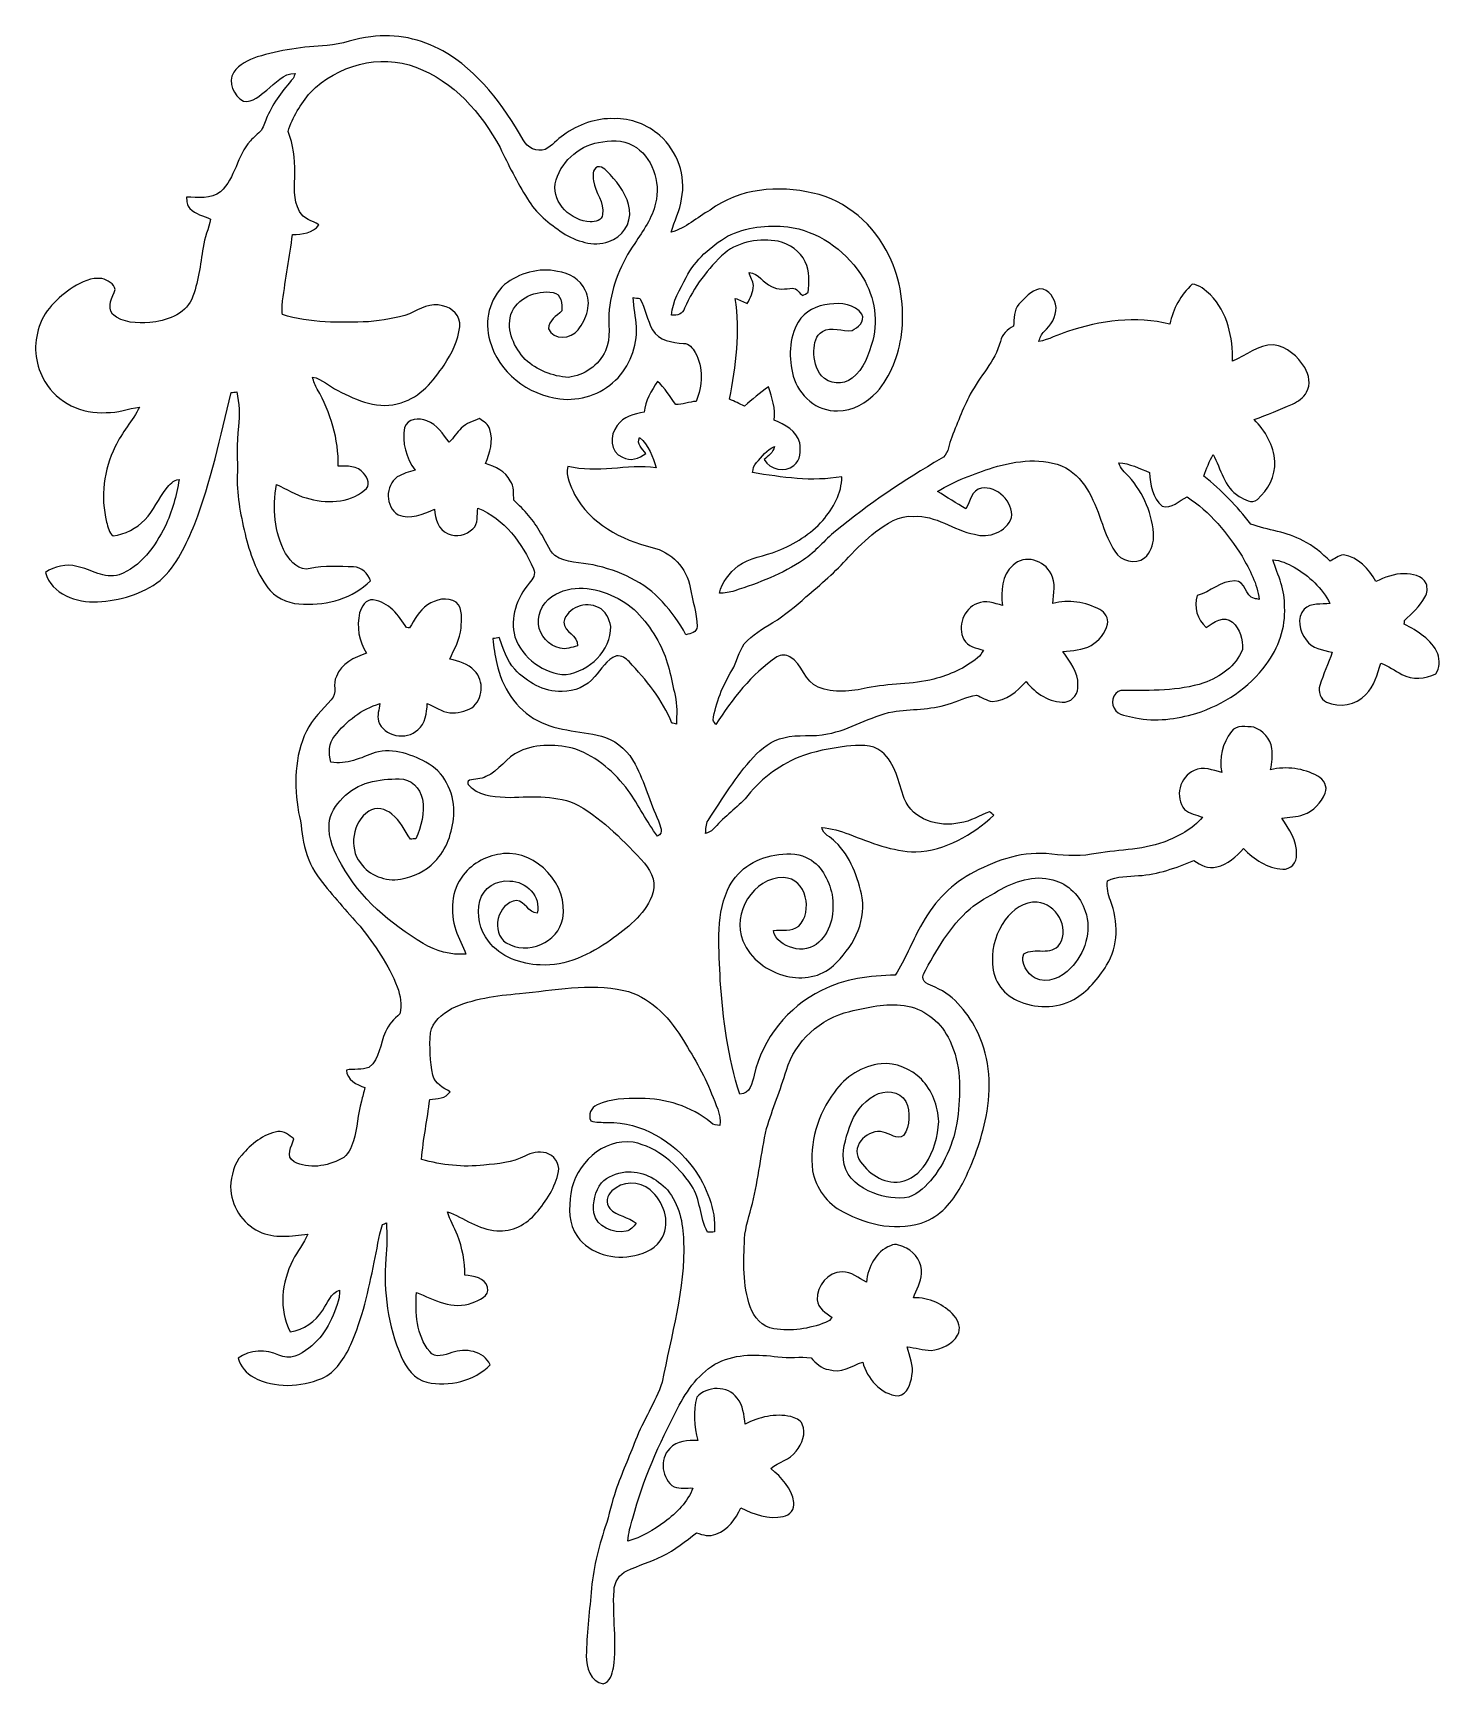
# Model space of a CAD drawing. Header units: centimetres. Extents: x -11.4 to 11.4, y -13.4 to 13.4.
import ezdxf

# ---------------------------------------------------------------- set-up
doc = ezdxf.new("R2010")
doc.units = ezdxf.units.CM
doc.header["$MEASUREMENT"] = 0
doc.layers.add('Camada 1', color=7, linetype='Continuous')

msp = doc.modelspace()

# ---------------------------------------------------------------- linework, layer by layer
at = {"layer": 'Camada 1', "color": 156}
msp.add_open_spline([(-6.64138, 13.21469), (-6.39797, 13.23199), (-6.17078, 13.33217), (-5.92842, 13.35511), (-5.92842, 13.35511), (-5.52803, 13.41754), (-5.1121, 13.32052), (-4.75896, 13.12721), (-4.75896, 13.12721), (-4.18076, 12.79983), (-3.77895, 12.24455), (-3.45193, 11.68011), (-3.45193, 11.68011), (-3.38596, 11.55523), (-3.23179, 11.47621), (-3.09421, 11.52736), (-3.09421, 11.52736), (-2.98026, 11.58309), (-2.90335, 11.68964), (-2.79893, 11.75985), (-2.79893, 11.75985), (-2.56117, 11.92917), (-2.27012, 12.03889), (-1.9752, 12.02583), (-1.9752, 12.02583), (-1.70285, 12.03889), (-1.43615, 11.92636), (-1.23225, 11.75032), (-1.23225, 11.75032), (-0.94791, 11.50055), (-0.80186, 11.09662), (-0.87982, 10.72373), (-0.87982, 10.72373), (-0.90452, 10.53358), (-0.9973, 10.3632), (-1.04668, 10.17975), (-1.04668, 10.17975), (-0.81209, 10.24995), (-0.62476, 10.41929), (-0.41592, 10.54135), (-0.41592, 10.54135), (0.05749, 10.89483), (0.69391, 10.94951), (1.25589, 10.81687), (1.25589, 10.81687), (1.79951, 10.69869), (2.25812, 10.29828), (2.49237, 9.7991), (2.49237, 9.7991), (2.68676, 9.40752), (2.74601, 8.95914), (2.69733, 8.52734), (2.69733, 8.52734), (2.64829, 8.18585), (2.52694, 7.84436), (2.2941, 7.58401), (2.2941, 7.58401), (2.13042, 7.40974), (1.90287, 7.27251), (1.65734, 7.27957), (1.65734, 7.27957), (1.32326, 7.26546), (1.01952, 7.52756), (0.93627, 7.8426), (0.93627, 7.8426), (0.85794, 8.13117), (0.86642, 8.45643), (1.01528, 8.72172), (1.01528, 8.72172), (1.12394, 8.8974), (1.32257, 8.99795), (1.52505, 9.01382), (1.52505, 9.01382), (1.70921, 9.0371), (1.94062, 9.0177), (2.05281, 8.84872), (2.05281, 8.84872), (2.10431, 8.73019), (1.98683, 8.63105), (1.8923, 8.58379), (1.8923, 8.58379), (1.73319, 8.5605), (1.56033, 8.65998), (1.4104, 8.57002), (1.4104, 8.57002), (1.29962, 8.50758), (1.27881, 8.37071), (1.27034, 8.2557), (1.27034, 8.2557), (1.26894, 8.11283), (1.29998, 7.95972), (1.39381, 7.84754), (1.39381, 7.84754), (1.51729, 7.71384), (1.75012, 7.68667), (1.89159, 7.80837), (1.89159, 7.80837), (2.08314, 7.95796), (2.16252, 8.19996), (2.23131, 8.42327), (2.23131, 8.42327), (2.31985, 8.79016), (2.24437, 9.19514), (2.02742, 9.50453), (2.02742, 9.50453), (1.76035, 9.906), (1.32749, 10.20374), (0.84632, 10.26971), (0.84632, 10.26971), (0.5154, 10.29757), (0.16756, 10.27007), (-0.13158, 10.11555), (-0.13158, 10.11555), (-0.40498, 9.95291), (-0.65651, 9.73242), (-0.80539, 9.44738), (-0.80539, 9.44738), (-0.90664, 9.25442), (-1.02588, 9.05898), (-1.04069, 8.83602), (-1.04069, 8.83602), (-0.94614, 8.81415), (-0.86395, 8.85684), (-0.82973, 8.94749), (-0.82973, 8.94749), (-0.68014, 9.28828), (-0.45437, 9.5952), (-0.17638, 9.8425), (-0.17638, 9.8425), (0.06278, 10.03969), (0.39404, 10.08238), (0.69215, 10.03546), (0.69215, 10.03546), (0.87312, 9.98677), (1.05127, 9.87565), (1.13064, 9.69962), (1.13064, 9.69962), (1.21496, 9.54758), (1.19097, 9.36695), (1.17686, 9.20115), (1.17686, 9.20115), (1.155, 9.1888), (1.1109, 9.16446), (1.08866, 9.15211), (1.08866, 9.15211), (1.03292, 9.19021), (0.99764, 9.27946), (0.92109, 9.26994), (0.92109, 9.26994), (0.80751, 9.26041), (0.6865, 9.2389), (0.58278, 9.30063), (0.58278, 9.30063), (0.44414, 9.35214), (0.37535, 9.52323), (0.2166, 9.52535), (0.2166, 9.52535), (0.23953, 9.45479), (0.2801, 9.38847), (0.28821, 9.31368), (0.28821, 9.31368), (0.28645, 9.20891), (0.23671, 9.11401), (0.18767, 9.02405), (0.18767, 9.02405), (0.12381, 9.05474), (0.05927, 9.08367), (-0.0074, 9.10695), (-0.0074, 9.10695), (0.08183, 8.56156), (-0.00141, 8.00734), (-0.09771, 7.46865), (-0.09771, 7.46865), (-0.01763, 7.43162), (0.06139, 7.3921), (0.14216, 7.35541), (0.14216, 7.35541), (0.26952, 7.463), (0.39475, 7.57378), (0.53269, 7.66867), (0.53269, 7.66867), (0.59265, 7.49335), (0.65229, 7.31378), (0.62547, 7.1254), (0.62547, 7.1254), (0.80044, 7.0612), (0.98777, 6.95218), (1.04034, 6.76027), (1.04034, 6.76027), (1.05938, 6.63363), (1.06115, 6.47629), (0.94684, 6.39197), (0.94684, 6.39197), (0.79798, 6.26745), (0.55703, 6.32213), (0.46177, 6.48652), (0.46177, 6.48652), (0.52882, 6.54755), (0.61277, 6.60188), (0.63183, 6.69712), (0.63183, 6.69712), (0.5027, 6.65232), (0.42579, 6.53345), (0.33725, 6.43712), (0.33725, 6.43712), (0.29104, 6.39621), (0.28468, 6.33306), (0.27445, 6.27591), (0.27445, 6.27591), (0.75247, 6.199), (1.24142, 6.12245), (1.72507, 6.20818), (1.72507, 6.20818), (1.7272, 5.94042), (1.58291, 5.69806), (1.41569, 5.4998), (1.41569, 5.4998), (1.21954, 5.27295), (0.95566, 5.11598), (0.6805, 5.00415), (0.6805, 5.00415), (0.46813, 4.91878), (0.22577, 4.89902), (0.0381, 4.75896), (0.0381, 4.75896), (-0.10018, 4.64361), (-0.22542, 4.49684), (-0.26528, 4.31694), (-0.26528, 4.31694), (-0.18062, 4.31729), (-0.09596, 4.32859), (-0.01551, 4.35539), (-0.01551, 4.35539), (0.37429, 4.48062), (0.76059, 4.6302), (1.10313, 4.85775), (1.10313, 4.85775), (1.29821, 4.98863), (1.4418, 5.17806), (1.62312, 5.32518), (1.62312, 5.32518), (2.16041, 5.76615), (2.74143, 6.15138), (3.3394, 6.50451), (3.3394, 6.50451), (3.45546, 6.5599), (3.45475, 6.7017), (3.49673, 6.80685), (3.49673, 6.80685), (3.58951, 7.05872), (3.69076, 7.30849), (3.81387, 7.54732), (3.81387, 7.54732), (3.96309, 7.84119), (4.21922, 8.0779), (4.30176, 8.40493), (4.30176, 8.40493), (4.32435, 8.5224), (4.41713, 8.60143), (4.51731, 8.6554), (4.51731, 8.6554), (4.52683, 8.77711), (4.51626, 8.91398), (4.6048, 9.01099), (4.6048, 9.01099), (4.69864, 9.11225), (4.79777, 9.23042), (4.93959, 9.25971), (4.93959, 9.25971), (5.09798, 9.26641), (5.18971, 9.09567), (5.20805, 8.95843), (5.20805, 8.95843), (5.21122, 8.80604), (5.12127, 8.66845), (5.01543, 8.5658), (5.01543, 8.5658), (4.96817, 8.52382), (4.94417, 8.46525), (4.92724, 8.40563), (4.92724, 8.40563), (5.09128, 8.4328), (5.23558, 8.52134), (5.39433, 8.5665), (5.39433, 8.5665), (5.92596, 8.74535), (6.5084, 8.82368), (7.05943, 8.68821), (7.05943, 8.68821), (7.10706, 8.93515), (7.23335, 9.16587), (7.41997, 9.33484), (7.41997, 9.33484), (7.53604, 9.33132), (7.63235, 9.23643), (7.71735, 9.16375), (7.71735, 9.16375), (7.99747, 8.8833), (8.08248, 8.46772), (8.0772, 8.08389), (8.0772, 8.08389), (8.29627, 8.17491), (8.48783, 8.36012), (8.74006, 8.3513), (8.74006, 8.3513), (8.95984, 8.32167), (9.13694, 8.16362), (9.25018, 7.98089), (9.25018, 7.98089), (9.32356, 7.86341), (9.34685, 7.70712), (9.2791, 7.58189), (9.2791, 7.58189), (9.23183, 7.48911), (9.14011, 7.43055), (9.0484, 7.38893), (9.0484, 7.38893), (8.84414, 7.29862), (8.63811, 7.21323), (8.42822, 7.13739), (8.42822, 7.13739), (8.60812, 6.9543), (8.74747, 6.71688), (8.76511, 6.45617), (8.76511, 6.45617), (8.77217, 6.22087), (8.6554, 5.99263), (8.47972, 5.84059), (8.47972, 5.84059), (8.39187, 5.75909), (8.26805, 5.84305), (8.18127, 5.88822), (8.18127, 5.88822), (7.93784, 6.03673), (7.88492, 6.33589), (7.76252, 6.57119), (7.76252, 6.57119), (7.70183, 6.45865), (7.64786, 6.34188), (7.61118, 6.21946), (7.61118, 6.21946), (7.89374, 5.9884), (8.1534, 5.72981), (8.37211, 5.43772), (8.37211, 5.43772), (8.65222, 5.33646), (8.96055, 5.31495), (9.22443, 5.16748), (9.22443, 5.16748), (9.39163, 5.08847), (9.52746, 4.96147), (9.66257, 4.83799), (9.66257, 4.83799), (9.73313, 4.87291), (9.79769, 4.92724), (9.87743, 4.93994), (9.87743, 4.93994), (10.11765, 4.89832), (10.29545, 4.71452), (10.4027, 4.50532), (10.4027, 4.50532), (10.5491, 4.56988), (10.70151, 4.63795), (10.86555, 4.63055), (10.86555, 4.63055), (10.99855, 4.63479), (11.15377, 4.59987), (11.22503, 4.47533), (11.22503, 4.47533), (11.24513, 4.40231), (11.24549, 4.31658), (11.20315, 4.25097), (11.20315, 4.25097), (11.12025, 4.10138), (10.99361, 3.98497), (10.87013, 3.87032), (10.87013, 3.87032), (10.86908, 3.85621), (10.86767, 3.82834), (10.8666, 3.81458), (10.8666, 3.81458), (11.08392, 3.70382), (11.30618, 3.5627), (11.4127, 3.3334), (11.4127, 3.3334), (11.44551, 3.23003), (11.44798, 3.09774), (11.38096, 3.00848), (11.38096, 3.00848), (11.21375, 2.92028), (10.99467, 2.90054), (10.8264, 2.9979), (10.8264, 2.9979), (10.71209, 3.05822), (10.60767, 3.13725), (10.48525, 3.18065), (10.48525, 3.18065), (10.42811, 3.00073), (10.3826, 2.80492), (10.24183, 2.66841), (10.24183, 2.66841), (10.08238, 2.49907), (9.81357, 2.44863), (9.6033, 2.54811), (9.6033, 2.54811), (9.50524, 2.59326), (9.45797, 2.7178), (9.49571, 2.81763), (9.49571, 2.81763), (9.54792, 3.00284), (9.64035, 3.17394), (9.69432, 3.35879), (9.69432, 3.35879), (9.54334, 3.39336), (9.36378, 3.41558), (9.27276, 3.5574), (9.27276, 3.5574), (9.16798, 3.69569), (9.10731, 3.91759), (9.24102, 4.05694), (9.24102, 4.05694), (9.35389, 4.16524), (9.51934, 4.12925), (9.66011, 4.14867), (9.66011, 4.14867), (9.53311, 4.40019), (9.31898, 4.59987), (9.07661, 4.73886), (9.07661, 4.73886), (8.96866, 4.79777), (8.85437, 4.85281), (8.72949, 4.85739), (8.72949, 4.85739), (8.81308, 4.60903), (8.93797, 4.36279), (8.92104, 4.09292), (8.92104, 4.09292), (8.94503, 3.75708), (8.81768, 3.42864), (8.62434, 3.15911), (8.62434, 3.15911), (8.34707, 2.77459), (7.92902, 2.50718), (7.48135, 2.3629), (7.48135, 2.3629), (7.1635, 2.27576), (6.82554, 2.21721), (6.49886, 2.29305), (6.49886, 2.29305), (6.37786, 2.32339), (6.21383, 2.32056), (6.15138, 2.45004), (6.15138, 2.45004), (6.07165, 2.5647), (6.16973, 2.75907), (6.31365, 2.7379), (6.31365, 2.7379), (6.74722, 2.73649), (7.19208, 2.72274), (7.60976, 2.85925), (7.60976, 2.85925), (7.87717, 2.95098), (8.13223, 3.13195), (8.23736, 3.40325), (8.23736, 3.40325), (8.25287, 3.56059), (8.19326, 3.73839), (8.07614, 3.84668), (8.07614, 3.84668), (7.93643, 3.96239), (7.77027, 3.84386), (7.64928, 3.76166), (7.64928, 3.76166), (7.49935, 3.88513), (7.44185, 4.09609), (7.50288, 4.27955), (7.50288, 4.27955), (7.71489, 4.33704), (7.88634, 4.51696), (8.11281, 4.5166), (8.11281, 4.5166), (8.2938, 4.52402), (8.27334, 4.26154), (8.43385, 4.22909), (8.43385, 4.22909), (8.45219, 4.22592), (8.48888, 4.21957), (8.50723, 4.2164), (8.50723, 4.2164), (8.48359, 4.47038), (8.35201, 4.69652), (8.23136, 4.91559), (8.23136, 4.91559), (7.99677, 5.28813), (7.70712, 5.63808), (7.33777, 5.88291), (7.33777, 5.88291), (7.20936, 5.818), (7.08837, 5.68395), (6.93101, 5.73051), (6.93101, 5.73051), (6.77615, 5.86598), (6.73734, 6.08083), (6.72641, 6.27627), (6.72641, 6.27627), (6.56483, 6.34434), (6.40362, 6.42584), (6.22582, 6.43607), (6.22582, 6.43607), (6.25122, 6.34293), (6.32707, 6.28085), (6.38986, 6.21276), (6.38986, 6.21276), (6.63081, 5.94218), (6.78568, 5.58977), (6.79309, 5.22534), (6.79309, 5.22534), (6.78956, 5.10151), (6.74263, 4.97275), (6.64669, 4.89126), (6.64669, 4.89126), (6.49605, 4.77131), (6.25722, 4.83799), (6.16162, 4.99674), (6.16162, 4.99674), (6.07413, 5.13362), (6.01345, 5.28567), (5.96053, 5.43877), (5.96053, 5.43877), (5.83952, 5.78167), (5.70194, 6.16654), (5.36468, 6.35316), (5.36468, 6.35316), (4.99709, 6.53591), (4.56423, 6.46782), (4.18499, 6.35881), (4.18499, 6.35881), (3.8749, 6.25298), (3.55881, 6.14608), (3.28083, 5.969), (3.28083, 5.969), (3.43675, 5.87798), (3.58457, 5.77356), (3.74368, 5.68819), (3.74368, 5.68819), (3.81423, 5.80565), (3.83258, 5.99475), (3.99345, 6.02402), (3.99345, 6.02402), (4.25097, 6.06212), (4.51626, 5.80143), (4.4838, 5.54355), (4.4838, 5.54355), (4.39949, 5.31318), (4.1102, 5.2003), (3.88338, 5.27368), (3.88338, 5.27368), (3.54188, 5.3361), (3.2512, 5.58977), (2.89243, 5.56506), (2.89243, 5.56506), (2.6564, 5.58482), (2.45356, 5.443), (2.27188, 5.31213), (2.27188, 5.31213), (2.11912, 5.18407), (1.97097, 5.0493), (1.83479, 4.90326), (1.83479, 4.90326), (1.62701, 4.66407), (1.38148, 4.46193), (1.14299, 4.25484), (1.14299, 4.25484), (0.96943, 4.10986), (0.80044, 3.95639), (0.60501, 3.84104), (0.60501, 3.84104), (0.44097, 3.73909), (0.27164, 3.63819), (0.1397, 3.49566), (0.1397, 3.49566), (0.05257, 3.36091), (0.01905, 3.20004), (-0.06032, 3.06139), (-0.06032, 3.06139), (-0.21132, 2.81515), (-0.32173, 2.53965), (-0.36795, 2.25424), (-0.36795, 2.25424), (-0.35701, 2.2359), (-0.33548, 2.19886), (-0.32456, 2.18052), (-0.32456, 2.18052), (-0.05503, 2.59644), (0.25293, 3.00177), (0.66957, 3.28083), (0.66957, 3.28083), (0.73271, 3.31964), (0.81845, 3.31857), (0.88194, 3.28153), (0.88194, 3.28153), (1.08513, 3.16723), (1.1176, 2.87619), (1.34338, 2.79082), (1.34338, 2.79082), (1.5949, 2.68781), (1.87783, 2.72097), (2.13676, 2.77671), (2.13676, 2.77671), (2.49449, 2.85537), (2.86737, 2.8268), (3.22262, 2.92064), (3.22262, 2.92064), (3.47768, 2.98767), (3.72638, 3.09738), (3.93135, 3.26565), (3.93135, 3.26565), (3.9744, 3.29742), (4.00085, 3.34468), (4.02766, 3.39019), (4.02766, 3.39019), (3.91337, 3.42618), (3.77155, 3.44628), (3.70874, 3.56305), (3.70874, 3.56305), (3.59587, 3.77331), (3.70699, 4.064), (3.92959, 4.14972), (3.92959, 4.14972), (4.06188, 4.21323), (4.2037, 4.14584), (4.33599, 4.11902), (4.33599, 4.11902), (4.30812, 4.34516), (4.32257, 4.61081), (4.50849, 4.77025), (4.50849, 4.77025), (4.69087, 4.95477), (5.01931, 4.85034), (5.1255, 4.63267), (5.1255, 4.63267), (5.20876, 4.48415), (5.1689, 4.30988), (5.15549, 4.14972), (5.15549, 4.14972), (5.41197, 4.22063), (5.68642, 4.17125), (5.91889, 4.04953), (5.91889, 4.04953), (6.00357, 4.00543), (6.06531, 3.91018), (6.04414, 3.81246), (6.04414, 3.81246), (6.01027, 3.66642), (5.90408, 3.544), (5.77673, 3.46886), (5.77673, 3.46886), (5.63774, 3.38666), (5.47229, 3.38525), (5.31671, 3.36832), (5.31671, 3.36832), (5.4317, 3.20604), (5.57564, 3.036), (5.56153, 2.82363), (5.56153, 2.82363), (5.576, 2.69487), (5.4871, 2.5668), (5.35657, 2.5474), (5.35657, 2.5474), (5.10222, 2.53505), (4.87644, 2.68851), (4.72086, 2.87901), (4.72086, 2.87901), (4.572, 2.72274), (4.39844, 2.56258), (4.16842, 2.55763), (4.16842, 2.55763), (4.07634, 2.5714), (3.99767, 2.62502), (3.91337, 2.66064), (3.91337, 2.66064), (3.7532, 2.6363), (3.6089, 2.55269), (3.45193, 2.51424), (3.45193, 2.51424), (3.16089, 2.41899), (2.8515, 2.43487), (2.55198, 2.39077), (2.55198, 2.39077), (2.18369, 2.31739), (1.86265, 2.09727), (1.49294, 2.02917), (1.49294, 2.02917), (1.25871, 1.97872), (1.01564, 2.02952), (0.78281, 1.96885), (0.78281, 1.96885), (0.5849, 1.92933), (0.42509, 1.7928), (0.28751, 1.65276), (0.28751, 1.65276), (0.00494, 1.33914), (-0.21554, 0.9772), (-0.44696, 0.62583), (-0.44696, 0.62583), (-0.48965, 0.56373), (-0.48083, 0.48436), (-0.4893, 0.41275), (-0.4893, 0.41275), (-0.44696, 0.42898), (-0.39899, 0.43885), (-0.37041, 0.478), (-0.37041, 0.478), (-0.2092, 0.65758), (-0.01729, 0.80539), (0.1538, 0.97437), (0.1538, 0.97437), (0.37747, 1.27212), (0.68155, 1.50847), (1.02551, 1.65135), (1.02551, 1.65135), (1.27282, 1.74907), (1.53704, 1.7928), (1.79882, 1.83091), (1.79882, 1.83091), (1.99107, 1.84009), (2.21438, 1.87783), (2.37384, 1.7413), (2.37384, 1.7413), (2.60032, 1.55117), (2.64583, 1.24459), (2.73967, 0.98107), (2.73967, 0.98107), (2.87619, 0.63217), (3.30517, 0.50977), (3.64559, 0.5842), (3.64559, 0.5842), (3.81952, 0.60537), (3.96309, 0.71402), (4.12715, 0.76341), (4.12715, 0.76341), (4.14479, 0.7493), (4.18007, 0.72178), (4.1977, 0.70767), (4.1977, 0.70767), (3.84915, 0.3891), (3.40924, 0.13616), (2.9277, 0.1136), (2.9277, 0.1136), (2.54847, 0.11747), (2.19428, 0.26811), (1.84538, 0.39899), (1.84538, 0.39899), (1.70249, 0.45685), (1.55222, 0.49564), (1.39912, 0.51047), (1.39912, 0.51047), (1.41993, 0.39441), (1.54586, 0.35665), (1.61854, 0.27798), (1.61854, 0.27798), (1.86619, 0.03739), (1.9939, -0.29986), (2.05563, -0.63324), (2.05563, -0.63324), (2.1216, -1.05268), (1.88806, -1.45486), (1.58962, -1.73073), (1.58962, -1.73073), (1.38852, -1.92475), (1.08654, -1.96391), (0.82267, -1.90712), (0.82267, -1.90712), (0.52175, -1.82597), (0.23459, -1.62947), (0.11818, -1.33139), (0.11818, -1.33139), (-0.06809, -0.89252), (0.28928, -0.29845), (0.77716, -0.30339), (0.77716, -0.30339), (1.15359, -0.31925), (1.26188, -0.85653), (1.02551, -1.09502), (1.02551, -1.09502), (0.90805, -1.18321), (0.74965, -1.14864), (0.61312, -1.16311), (0.61312, -1.16311), (0.63287, -1.32396), (0.78987, -1.40299), (0.92779, -1.44744), (0.92779, -1.44744), (1.0735, -1.49613), (1.24213, -1.45979), (1.3529, -1.3522), (1.3529, -1.3522), (1.56174, -1.16028), (1.6122, -0.84878), (1.56632, -0.57962), (1.56632, -0.57962), (1.51306, -0.3376), (1.3857, -0.08254), (1.14828, 0.02329), (1.14828, 0.02329), (0.98989, 0.10195), (0.80715, 0.08819), (0.63816, 0.05856), (0.63816, 0.05856), (0.30868, 0.01447), (-0.0007, -0.19826), (-0.13158, -0.50835), (-0.13158, -0.50835), (-0.33725, -0.97048), (-0.26387, -1.48766), (-0.25011, -1.97731), (-0.25011, -1.97731), (-0.20284, -2.59927), (-0.13158, -3.22826), (0.06809, -3.82198), (0.06809, -3.82198), (0.23424, -3.81599), (0.26987, -3.64172), (0.30091, -3.51155), (0.30091, -3.51155), (0.43461, -2.92064), (0.8516, -2.40629), (1.39347, -2.13888), (1.39347, -2.13888), (1.76318, -1.94627), (2.18334, -1.8983), (2.59396, -1.8877), (2.59396, -1.8877), (2.75519, -1.63795), (2.86032, -1.35819), (3.00531, -1.09996), (3.00531, -1.09996), (3.1884, -0.7493), (3.46251, -0.44202), (3.81105, -0.24977), (3.81105, -0.24977), (4.18711, -0.04444), (4.60869, 0.11923), (5.04472, 0.08466), (5.04472, 0.08466), (5.29059, 0.06032), (5.54073, 0.03069), (5.78626, 0.07549), (5.78626, 0.07549), (6.17573, 0.15346), (6.58354, 0.13229), (6.95995, 0.2734), (6.95995, 0.2734), (7.1949, 0.35913), (7.42385, 0.48472), (7.58895, 0.67627), (7.58895, 0.67627), (7.48982, 0.71437), (7.37658, 0.73025), (7.2958, 0.80398), (7.2958, 0.80398), (7.12998, 0.99942), (7.21854, 1.33843), (7.45384, 1.43544), (7.45384, 1.43544), (7.59812, 1.51024), (7.75616, 1.43827), (7.90081, 1.40441), (7.90081, 1.40441), (7.85106, 1.63724), (7.91209, 1.88136), (8.0578, 2.06798), (8.0578, 2.06798), (8.1421, 2.18405), (8.30121, 2.14841), (8.42362, 2.13818), (8.42362, 2.13818), (8.56967, 2.08738), (8.69385, 1.95121), (8.71431, 1.79458), (8.71431, 1.79458), (8.73441, 1.67886), (8.71185, 1.56174), (8.69562, 1.44673), (8.69562, 1.44673), (8.95244, 1.51024), (9.22867, 1.47179), (9.46009, 1.34549), (9.46009, 1.34549), (9.5525, 1.28939), (9.63153, 1.17756), (9.58249, 1.0668), (9.58249, 1.0668), (9.51583, 0.91298), (9.39305, 0.77257), (9.22972, 0.72036), (9.22972, 0.72036), (9.11613, 0.67944), (8.99407, 0.67768), (8.87589, 0.66216), (8.87589, 0.66216), (8.98842, 0.48083), (9.12953, 0.29632), (9.11789, 0.0695), (9.11789, 0.0695), (9.13095, -0.06068), (9.01912, -0.1718), (8.89105, -0.16968), (8.89105, -0.16968), (8.6427, -0.14746), (8.4215, -0.01198), (8.25605, 0.16968), (8.25605, 0.16968), (8.13505, 0.04056), (8.0024, -0.09877), (7.81826, -0.127), (7.81826, -0.127), (7.68419, -0.17356), (7.55614, -0.09947), (7.44784, -0.02821), (7.44784, -0.02821), (7.15926, -0.14498), (6.86293, -0.25259), (6.54931, -0.27269), (6.54931, -0.27269), (6.37857, -0.28645), (6.20041, -0.27586), (6.04378, -0.35772), (6.04378, -0.35772), (6.03108, -0.46743), (6.04838, -0.57679), (6.0907, -0.67875), (6.0907, -0.67875), (6.22265, -1.01423), (6.22652, -1.4171), (6.03003, -1.72895), (6.03003, -1.72895), (5.88892, -1.94415), (5.72487, -2.15793), (5.49485, -2.28389), (5.49485, -2.28389), (5.21441, -2.43699), (4.86268, -2.43134), (4.57482, -2.30222), (4.57482, -2.30222), (4.32788, -2.19392), (4.16277, -1.92758), (4.17371, -1.6584), (4.17371, -1.6584), (4.16207, -1.42134), (4.24568, -1.18604), (4.3808, -0.99306), (4.3808, -0.99306), (4.50108, -0.83043), (4.68736, -0.68474), (4.90114, -0.7045), (4.90114, -0.7045), (5.20805, -0.73025), (5.43489, -1.11266), (5.26767, -1.38289), (5.26767, -1.38289), (5.13326, -1.58784), (4.86021, -1.42909), (4.68171, -1.54269), (4.68171, -1.54269), (4.62526, -1.69333), (4.7392, -1.86619), (4.86938, -1.93922), (4.86938, -1.93922), (5.07047, -2.03763), (5.30189, -1.9258), (5.44405, -1.77623), (5.44405, -1.77623), (5.67619, -1.53952), (5.79402, -1.17122), (5.68184, -0.85124), (5.68184, -0.85124), (5.60951, -0.60571), (5.40419, -0.40534), (5.1562, -0.34149), (5.1562, -0.34149), (4.85034, -0.254), (4.52825, -0.36547), (4.26366, -0.52069), (4.26366, -0.52069), (4.11091, -0.61524), (3.94441, -0.69074), (3.80965, -0.81104), (3.80965, -0.81104), (3.47944, -1.10031), (3.25472, -1.48802), (3.05505, -1.87325), (3.05505, -1.87325), (2.99225, -2.0073), (3.15312, -2.04364), (3.24272, -2.08704), (3.24272, -2.08704), (3.56834, -2.22566), (3.7867, -2.52411), (3.94088, -2.83138), (3.94088, -2.83138), (4.13349, -3.25225), (4.16207, -3.73308), (4.07, -4.18324), (4.07, -4.18324), (3.9945, -4.56352), (3.86432, -4.9336), (3.68547, -5.27755), (3.68547, -5.27755), (3.54999, -5.52767), (3.36761, -5.77497), (3.09562, -5.88573), (3.09562, -5.88573), (2.65499, -6.06882), (2.15018, -5.95029), (1.74449, -5.73334), (1.74449, -5.73334), (1.48695, -5.60246), (1.30352, -5.34952), (1.25024, -5.06659), (1.25024, -5.06659), (1.18991, -4.61539), (1.33702, -4.1522), (1.60372, -3.78848), (1.60372, -3.78848), (1.78011, -3.54153), (2.0588, -3.35845), (2.36431, -3.32987), (2.36431, -3.32987), (2.60667, -3.3027), (2.84692, -3.41241), (3.018, -3.57928), (3.018, -3.57928), (3.19334, -3.76273), (3.29247, -4.01567), (3.29952, -4.26861), (3.29952, -4.26861), (3.2893, -4.51167), (3.21839, -4.75402), (3.08609, -4.95899), (3.08609, -4.95899), (2.9912, -5.1008), (2.84585, -5.2197), (2.67404, -5.24827), (2.67404, -5.24827), (2.39959, -5.28813), (2.14312, -5.10187), (2.00306, -4.87961), (2.00306, -4.87961), (1.86972, -4.64431), (2.16464, -4.37868), (2.39606, -4.43793), (2.39606, -4.43793), (2.50437, -4.4584), (2.6222, -4.5727), (2.72908, -4.4965), (2.72908, -4.4965), (2.83457, -4.33563), (2.84409, -4.11585), (2.76542, -3.94194), (2.76542, -3.94194), (2.66876, -3.76096), (2.41687, -3.7525), (2.2546, -3.84281), (2.2546, -3.84281), (2.05916, -3.95216), (1.92405, -4.14867), (1.85173, -4.35715), (1.85173, -4.35715), (1.78364, -4.55048), (1.72049, -4.75896), (1.76142, -4.96534), (1.76142, -4.96534), (1.81539, -5.19465), (2.02494, -5.34423), (2.23378, -5.425), (2.23378, -5.425), (2.41547, -5.50367), (2.62042, -5.53191), (2.81552, -5.49416), (2.81552, -5.49416), (2.97709, -5.43877), (3.09879, -5.30965), (3.20604, -5.18195), (3.20604, -5.18195), (3.45298, -4.86587), (3.5948, -4.4718), (3.62126, -4.07246), (3.62126, -4.07246), (3.66465, -3.67665), (3.64418, -3.25332), (3.45122, -2.89594), (3.45122, -2.89594), (3.31152, -2.62714), (3.04129, -2.42147), (2.73719, -2.38478), (2.73719, -2.38478), (2.43981, -2.33856), (2.14171, -2.41265), (1.85349, -2.4786), (1.85349, -2.4786), (1.37617, -2.59115), (0.96767, -2.96192), (0.82373, -3.43217), (0.82373, -3.43217), (0.72636, -3.75143), (0.60077, -4.06118), (0.5027, -4.38009), (0.5027, -4.38009), (0.41239, -4.78296), (0.37146, -5.1957), (0.27199, -5.59681), (0.27199, -5.59681), (0.22754, -5.78801), (0.15558, -5.97464), (0.14464, -6.1722), (0.14464, -6.1722), (0.12593, -6.5419), (0.11289, -6.9236), (0.23671, -7.27816), (0.23671, -7.27816), (0.29174, -7.45101), (0.43497, -7.60518), (0.61982, -7.63447), (0.61982, -7.63447), (0.90346, -7.67856), (1.19591, -7.63693), (1.46227, -7.5318), (1.46227, -7.5318), (1.50883, -7.52016), (1.54164, -7.48524), (1.56986, -7.44889), (1.56986, -7.44889), (1.46578, -7.37729), (1.33631, -7.30179), (1.32467, -7.16173), (1.32467, -7.16173), (1.31726, -6.9409), (1.49825, -6.70842), (1.73002, -6.71194), (1.73002, -6.71194), (1.88136, -6.70102), (1.99743, -6.81531), (2.12619, -6.87492), (2.12619, -6.87492), (2.14806, -6.63292), (2.27646, -6.37716), (2.51459, -6.28685), (2.51459, -6.28685), (2.60208, -6.2371), (2.69699, -6.28967), (2.77883, -6.326), (2.77883, -6.326), (2.92311, -6.40679), (3.03354, -6.56695), (3.02119, -6.73664), (3.02119, -6.73664), (3.01837, -6.87916), (2.93404, -7.00051), (2.8896, -7.13176), (2.8896, -7.13176), (3.13937, -7.12328), (3.38666, -7.23511), (3.54999, -7.42244), (3.54999, -7.42244), (3.62654, -7.50675), (3.66642, -7.63269), (3.60785, -7.73818), (3.60785, -7.73818), (3.52212, -7.89128), (3.34186, -7.96254), (3.17641, -7.98688), (3.17641, -7.98688), (3.04587, -7.9823), (2.91958, -7.94103), (2.79011, -7.92726), (2.79011, -7.92726), (2.82504, -8.08143), (2.89594, -8.23453), (2.86561, -8.39576), (2.86561, -8.39576), (2.84302, -8.52628), (2.79858, -8.69772), (2.64512, -8.72418), (2.64512, -8.72418), (2.35162, -8.70338), (2.13854, -8.44232), (2.0648, -8.17457), (2.0648, -8.17457), (1.8877, -8.23701), (1.70885, -8.36365), (1.51306, -8.29875), (1.51306, -8.29875), (1.391, -8.28075), (1.30493, -8.19255), (1.22624, -8.10648), (1.22624, -8.10648), (1.04775, -8.08426), (0.86535, -8.11459), (0.6865, -8.09059), (0.6865, -8.09059), (0.36442, -8.04898), (0.01905, -8.03627), (-0.28081, -8.18056), (-0.28081, -8.18056), (-0.58807, -8.33683), (-0.79021, -8.63353), (-0.94684, -8.93056), (-0.94684, -8.93056), (-1.24459, -9.49924), (-1.50529, -10.09156), (-1.67357, -10.71245), (-1.67357, -10.71245), (-1.7078, -10.8338), (-1.7473, -10.9555), (-1.75083, -11.08321), (-1.75083, -11.08321), (-1.52929, -11.02959), (-1.3349, -10.90329), (-1.15147, -10.77277), (-1.15147, -10.77277), (-0.96414, -10.6246), (-0.78034, -10.45033), (-0.69391, -10.22244), (-0.69391, -10.22244), (-0.7955, -10.21679), (-0.9017, -10.23761), (-0.99976, -10.20514), (-0.99976, -10.20514), (-1.20085, -10.07426), (-1.24848, -9.75325), (-1.07173, -9.58144), (-1.07173, -9.58144), (-0.95778, -9.45161), (-0.7747, -9.44915), (-0.61595, -9.44774), (-0.61595, -9.44774), (-0.6805, -9.21914), (-0.69249, -8.97607), (-0.63112, -8.74606), (-0.63112, -8.74606), (-0.47342, -8.5598), (-0.12312, -8.55203), (0.02292, -8.76158), (0.02292, -8.76158), (0.12206, -8.87871), (0.13687, -9.03676), (0.15239, -9.18279), (0.15239, -9.18279), (0.38064, -9.06885), (0.64206, -9.00253), (0.89605, -9.06251), (0.89605, -9.06251), (0.96767, -9.08261), (1.05197, -9.10836), (1.08196, -9.18527), (1.08196, -9.18527), (1.15322, -9.33272), (1.07456, -9.50453), (0.98354, -9.62518), (0.98354, -9.62518), (0.88123, -9.76558), (0.69744, -9.79416), (0.57291, -9.90635), (0.57291, -9.90635), (0.74295, -10.05099), (0.91722, -10.22139), (0.94368, -10.45598), (0.94368, -10.45598), (0.96555, -10.56393), (0.87806, -10.66623), (0.77435, -10.68528), (0.77435, -10.68528), (0.53445, -10.73431), (0.29703, -10.65001), (0.08536, -10.54381), (0.08536, -10.54381), (0.00105, -10.72409), (-0.12064, -10.90648), (-0.32066, -10.96926), (-0.32066, -10.96926), (-0.42333, -11.02113), (-0.53445, -10.98549), (-0.63429, -10.94775), (-0.63429, -10.94775), (-0.81421, -11.08428), (-0.98918, -11.23102), (-1.19379, -11.32981), (-1.19379, -11.32981), (-1.37795, -11.42505), (-1.58043, -11.47762), (-1.76776, -11.56582), (-1.76776, -11.56582), (-1.89301, -11.62085), (-1.97272, -11.75278), (-1.97767, -11.8879), (-1.97767, -11.8879), (-2.00413, -12.30558), (-1.9258, -12.72611), (-1.98649, -13.14272), (-1.98649, -13.14272), (-2.00625, -13.2461), (-2.04011, -13.36993), (-2.15299, -13.40555), (-2.15299, -13.40555), (-2.36114, -13.36533), (-2.42992, -13.1339), (-2.4278, -12.94906), (-2.4278, -12.94906), (-2.42111, -12.60439), (-2.38266, -12.26185), (-2.34809, -11.9193), (-2.34809, -11.9193), (-2.3248, -11.55559), (-2.23378, -11.19998), (-2.11983, -10.85497), (-2.11983, -10.85497), (-2.05317, -10.65883), (-2.01753, -10.4535), (-1.94697, -10.25877), (-1.94697, -10.25877), (-1.85349, -9.9829), (-1.73143, -9.71832), (-1.62772, -9.44667), (-1.62772, -9.44667), (-1.50176, -9.12354), (-1.30668, -8.83108), (-1.19486, -8.50265), (-1.19486, -8.50265), (-1.05268, -7.74276), (-0.81562, -6.98853), (-0.84666, -6.20713), (-0.84666, -6.20713), (-0.85407, -5.91643), (-0.91968, -5.60811), (-1.11054, -5.37986), (-1.11054, -5.37986), (-1.27987, -5.189), (-1.53458, -5.0627), (-1.7928, -5.08599), (-1.7928, -5.08599), (-1.93462, -5.10504), (-2.08173, -5.15584), (-2.18052, -5.26415), (-2.18052, -5.26415), (-2.28389, -5.40066), (-2.32657, -5.58024), (-2.30433, -5.74957), (-2.30433, -5.74957), (-2.26413, -5.97992), (-1.98966, -6.09353), (-1.7794, -6.04838), (-1.7794, -6.04838), (-1.70427, -6.0399), (-1.66299, -5.97288), (-1.61748, -5.92137), (-1.61748, -5.92137), (-1.74166, -5.80848), (-1.93357, -5.80918), (-2.04505, -5.68042), (-2.04505, -5.68042), (-2.12054, -5.59788), (-2.09549, -5.46206), (-2.01083, -5.39608), (-2.01083, -5.39608), (-1.84996, -5.23451), (-1.56209, -5.22605), (-1.39242, -5.37845), (-1.39242, -5.37845), (-1.17827, -5.5573), (-1.05233, -5.88751), (-1.19062, -6.14785), (-1.19062, -6.14785), (-1.27494, -6.31859), (-1.46156, -6.40679), (-1.63971, -6.44455), (-1.63971, -6.44455), (-1.97414, -6.52144), (-2.36536, -6.42126), (-2.57315, -6.1355), (-2.57315, -6.1355), (-2.72345, -5.93619), (-2.70968, -5.66878), (-2.67935, -5.43418), (-2.67935, -5.43418), (-2.60809, -4.965), (-2.1583, -4.53636), (-1.66687, -4.6048), (-1.66687, -4.6048), (-1.26541, -4.68136), (-0.94297, -4.97628), (-0.72036, -5.30542), (-0.72036, -5.30542), (-0.56549, -5.53295), (-0.58844, -5.82612), (-0.45614, -6.06319), (-0.45614, -6.06319), (-0.42827, -6.06319), (-0.37253, -6.06248), (-0.34466, -6.06212), (-0.34466, -6.06212), (-0.31925, -5.68995), (-0.47166, -5.32306), (-0.6865, -5.02532), (-0.6865, -5.02532), (-1.00999, -4.58893), (-1.52964, -4.2746), (-2.08244, -4.28059), (-2.08244, -4.28059), (-2.17416, -4.28308), (-2.26625, -4.27955), (-2.35584, -4.25838), (-2.35584, -4.25838), (-2.39959, -4.15183), (-2.35232, -4.04459), (-2.25178, -3.9945), (-2.25178, -3.9945), (-2.03376, -3.89395), (-1.78647, -3.89183), (-1.55081, -3.89361), (-1.55081, -3.89361), (-1.14017, -3.89042), (-0.72107, -4.01813), (-0.40534, -4.28554), (-0.40534, -4.28554), (-0.36583, -4.32505), (-0.30797, -4.32293), (-0.25646, -4.33422), (-0.25646, -4.33422), (-0.23459, -4.14937), (-0.32878, -3.98285), (-0.39158, -3.81599), (-0.39158, -3.81599), (-0.51822, -3.49003), (-0.70238, -3.19088), (-0.8837, -2.89312), (-0.8837, -2.89312), (-1.10489, -2.55305), (-1.40794, -2.22744), (-1.81963, -2.13747), (-1.81963, -2.13747), (-2.38054, -2.01507), (-2.9538, -2.1343), (-3.51579, -2.18792), (-3.51579, -2.18792), (-3.89078, -2.22037), (-4.27426, -2.27047), (-4.61856, -2.43204), (-4.61856, -2.43204), (-4.77026, -2.52024), (-4.92901, -2.64688), (-4.96217, -2.82892), (-4.96217, -2.82892), (-4.97769, -3.05788), (-4.96569, -3.2893), (-4.92441, -3.51508), (-4.92441, -3.51508), (-4.88385, -3.64983), (-4.75721, -3.7218), (-4.64043, -3.78283), (-4.64043, -3.78283), (-4.71382, -3.89431), (-4.8521, -3.90065), (-4.97204, -3.90842), (-4.97204, -3.90842), (-5.00944, -4.23403), (-5.08282, -4.55507), (-5.10433, -4.88209), (-5.10433, -4.88209), (-4.77697, -4.97769), (-4.43089, -5.01332), (-4.09117, -4.97628), (-4.09117, -4.97628), (-3.86537, -4.95265), (-3.62937, -4.93854), (-3.42511, -4.82811), (-3.42511, -4.82811), (-3.3221, -4.76849), (-3.19829, -4.75156), (-3.08222, -4.77731), (-3.08222, -4.77731), (-2.95768, -4.81541), (-2.85433, -4.94595), (-2.88113, -5.08), (-2.88113, -5.08), (-2.93017, -5.33471), (-3.07622, -5.55907), (-3.24238, -5.7531), (-3.24238, -5.7531), (-3.39936, -5.93724), (-3.63466, -6.06672), (-3.88231, -6.04166), (-3.88231, -6.04166), (-4.17936, -6.03037), (-4.41501, -5.82965), (-4.68417, -5.73298), (-4.68417, -5.73298), (-4.64996, -5.86705), (-4.5727, -5.98382), (-4.52366, -6.11222), (-4.52366, -6.11222), (-4.44183, -6.31966), (-4.40055, -6.54261), (-4.40019, -6.76592), (-4.40019, -6.76592), (-4.2612, -6.77757), (-4.0774, -6.80154), (-4.03331, -6.96029), (-4.03331, -6.96029), (-3.99555, -7.112), (-4.17512, -7.16704), (-4.28201, -7.21501), (-4.28201, -7.21501), (-4.59387, -7.33178), (-4.90748, -7.16597), (-5.18865, -7.04249), (-5.18865, -7.04249), (-5.20982, -7.3727), (-5.1943, -7.73888), (-4.97311, -8.00559), (-4.97311, -8.00559), (-4.8828, -8.12236), (-4.72756, -8.05814), (-4.61432, -8.01899), (-4.61432, -8.01899), (-4.39666, -7.94526), (-4.09539, -7.99217), (-3.98955, -8.22006), (-3.98955, -8.22006), (-4.25026, -8.48995), (-4.65842, -8.57778), (-5.01791, -8.5044), (-5.01791, -8.5044), (-5.22427, -8.45255), (-5.35798, -8.26947), (-5.43842, -8.08389), (-5.43842, -8.08389), (-5.6515, -7.58472), (-5.72593, -7.03192), (-5.68678, -6.49216), (-5.68678, -6.49216), (-5.66666, -6.30025), (-5.66632, -6.10658), (-5.67725, -5.91431), (-5.67725, -5.91431), (-5.69312, -5.92137), (-5.72452, -5.93514), (-5.7404, -5.94218), (-5.7404, -5.94218), (-5.8046, -6.14045), (-5.8307, -6.34894), (-5.87409, -6.5525), (-5.87409, -6.5525), (-5.96793, -7.00722), (-6.06495, -7.46653), (-6.2551, -7.89269), (-6.2551, -7.89269), (-6.35811, -8.11176), (-6.49605, -8.34073), (-6.72782, -8.44125), (-6.72782, -8.44125), (-7.07531, -8.58448), (-7.48982, -8.60319), (-7.82884, -8.42644), (-7.82884, -8.42644), (-7.95513, -8.36188), (-8.04192, -8.24406), (-8.08848, -8.11283), (-8.08848, -8.11283), (-7.89622, -7.97348), (-7.63517, -7.96183), (-7.4228, -8.06167), (-7.4228, -8.06167), (-7.25523, -8.15269), (-7.07143, -8.05638), (-6.93773, -7.95019), (-6.93773, -7.95019), (-6.67137, -7.75263), (-6.5285, -7.43725), (-6.44525, -7.12505), (-6.44525, -7.12505), (-6.44313, -7.09577), (-6.4396, -7.03686), (-6.43748, -7.00758), (-6.43748, -7.00758), (-6.58495, -7.0559), (-6.62975, -7.21571), (-6.71194, -7.33), (-6.71194, -7.33), (-6.8273, -7.51769), (-7.01993, -7.65174), (-7.239, -7.6849), (-7.239, -7.6849), (-7.43267, -7.32296), (-7.38046, -6.87775), (-7.19842, -6.52251), (-7.19842, -6.52251), (-7.13034, -6.37363), (-7.01815, -6.25016), (-6.95607, -6.09847), (-6.95607, -6.09847), (-7.21713, -6.12315), (-7.50111, -6.17784), (-7.74559, -6.0526), (-7.74559, -6.0526), (-8.02463, -5.92666), (-8.20137, -5.62821), (-8.21196, -5.32694), (-8.21196, -5.32694), (-8.19714, -5.14456), (-8.15586, -4.95265), (-8.02957, -4.81329), (-8.02957, -4.81329), (-7.87435, -4.63727), (-7.68139, -4.47145), (-7.44326, -4.42982), (-7.44326, -4.42982), (-7.33848, -4.41184), (-7.2584, -4.49333), (-7.18185, -4.55083), (-7.18185, -4.55083), (-7.21571, -4.66653), (-7.32367, -4.83799), (-7.17761, -4.91983), (-7.17761, -4.91983), (-6.9409, -5.04472), (-6.63999, -4.99745), (-6.41068, -4.87469), (-6.41068, -4.87469), (-6.29637, -4.82035), (-6.25052, -4.6944), (-6.21347, -4.58257), (-6.21347, -4.58257), (-6.14362, -4.37268), (-6.14785, -4.14725), (-6.08436, -3.93593), (-6.08436, -3.93593), (-6.06354, -3.86291), (-6.04414, -3.78989), (-6.02755, -3.71615), (-6.02755, -3.71615), (-6.16055, -3.66606), (-6.31895, -3.59587), (-6.32741, -3.43146), (-6.32741, -3.43146), (-6.20676, -3.40713), (-6.07484, -3.43675), (-5.96018, -3.38737), (-5.96018, -3.38737), (-5.77673, -3.25332), (-5.78696, -2.99931), (-5.69207, -2.81094), (-5.69207, -2.81094), (-5.64656, -2.68993), (-5.54743, -2.60561), (-5.46028, -2.51566), (-5.46028, -2.51566), (-5.42571, -2.37172), (-5.44724, -2.21684), (-5.50087, -2.07997), (-5.50087, -2.07997), (-5.6395, -1.71732), (-5.86634, -1.3977), (-6.10551, -1.09502), (-6.10551, -1.09502), (-6.32812, -0.84737), (-6.54931, -0.59796), (-6.75464, -0.33584), (-6.75464, -0.33584), (-6.87528, -0.17744), (-6.96524, 0.00528), (-7.00687, 0.20038), (-7.00687, 0.20038), (-7.05414, 0.38276), (-7.05555, 0.57291), (-7.10388, 0.75494), (-7.10388, 0.75494), (-7.17515, 1.19379), (-7.17973, 1.66863), (-6.97512, 2.07468), (-6.97512, 2.07468), (-6.88304, 2.27471), (-6.71405, 2.42111), (-6.57401, 2.58621), (-6.57401, 2.58621), (-6.46394, 2.68464), (-6.56096, 2.84692), (-6.4904, 2.96474), (-6.4904, 2.96474), (-6.41173, 3.17324), (-6.1969, 3.27625), (-5.99863, 3.34186), (-5.99863, 3.34186), (-6.12951, 3.53306), (-6.16232, 3.77437), (-6.11222, 3.99767), (-6.11222, 3.99767), (-6.08083, 4.09821), (-6.01556, 4.2231), (-5.89033, 4.20616), (-5.89033, 4.20616), (-5.63667, 4.17759), (-5.47828, 3.95252), (-5.34775, 3.75708), (-5.34775, 3.75708), (-5.33681, 3.75567), (-5.31495, 3.7525), (-5.30401, 3.75108), (-5.30401, 3.75108), (-5.21475, 3.88196), (-5.14667, 4.03506), (-5.01015, 4.12608), (-5.01015, 4.12608), (-4.87574, 4.21498), (-4.68665, 4.26578), (-4.54235, 4.16984), (-4.54235, 4.16984), (-4.4263, 4.06011), (-4.45735, 3.89008), (-4.46405, 3.74755), (-4.46405, 3.74755), (-4.48168, 3.56658), (-4.57412, 3.40888), (-4.64609, 3.2459), (-4.64609, 3.2459), (-4.50356, 3.2071), (-4.34586, 3.17675), (-4.24568, 3.05752), (-4.24568, 3.05752), (-4.08094, 2.89348), (-4.10527, 2.59186), (-4.29012, 2.45356), (-4.29012, 2.45356), (-4.39807, 2.39323), (-4.52542, 2.36643), (-4.64855, 2.37208), (-4.64855, 2.37208), (-4.78048, 2.39112), (-4.88984, 2.47438), (-5.0119, 2.52201), (-5.0119, 2.52201), (-5.02462, 2.37243), (-5.03802, 2.19745), (-5.16607, 2.09761), (-5.16607, 2.09761), (-5.35199, 1.9184), (-5.72099, 1.98825), (-5.80707, 2.23731), (-5.80707, 2.23731), (-5.82965, 2.3315), (-5.79508, 2.42746), (-5.7859, 2.52165), (-5.7859, 2.52165), (-6.07659, 2.43451), (-6.3306, 2.23731), (-6.51544, 1.99989), (-6.51544, 1.99989), (-6.61492, 1.88066), (-6.62235, 1.71662), (-6.5793, 1.57302), (-6.5793, 1.57302), (-6.32707, 1.52223), (-6.08894, 1.64253), (-5.85964, 1.72826), (-5.85964, 1.72826), (-5.55766, 1.80552), (-5.24474, 1.69192), (-4.98439, 1.54128), (-4.98439, 1.54128), (-4.70146, 1.36913), (-4.56459, 1.02588), (-4.58152, 0.70414), (-4.58152, 0.70414), (-4.60445, 0.4311), (-4.69547, 0.15134), (-4.89267, -0.04621), (-4.89267, -0.04621), (-5.03765, -0.20284), (-5.2398, -0.29491), (-5.44759, -0.33231), (-5.44759, -0.33231), (-5.69029, -0.36795), (-5.95806, -0.27199), (-6.09988, -0.06597), (-6.09988, -0.06597), (-6.29496, 0.1852), (-6.22652, 0.59584), (-5.96477, 0.77399), (-5.96477, 0.77399), (-5.84658, 0.85514), (-5.68995, 0.81421), (-5.58765, 0.72672), (-5.58765, 0.72672), (-5.45041, 0.62264), (-5.38232, 0.45966), (-5.28601, 0.32208), (-5.28601, 0.32208), (-5.26415, 0.32244), (-5.22005, 0.32349), (-5.19818, 0.32385), (-5.19818, 0.32385), (-5.11386, 0.5274), (-5.04542, 0.74965), (-5.09235, 0.97119), (-5.09235, 0.97119), (-5.12268, 1.14828), (-5.2825, 1.30281), (-5.46734, 1.29857), (-5.46734, 1.29857), (-5.79261, 1.30422), (-6.15738, 1.24213), (-6.38598, 0.98953), (-6.38598, 0.98953), (-6.49569, 0.87277), (-6.60576, 0.73447), (-6.60858, 0.56656), (-6.60858, 0.56656), (-6.62269, 0.32985), (-6.52285, 0.10653), (-6.40679, -0.09384), (-6.40679, -0.09384), (-6.10234, -0.64065), (-5.61021, -1.05621), (-5.08, -1.37478), (-5.08, -1.37478), (-4.87539, -1.50388), (-4.6295, -1.56491), (-4.3882, -1.54693), (-4.3882, -1.54693), (-4.42595, -1.41181), (-4.50885, -1.29504), (-4.54766, -1.15992), (-4.54766, -1.15992), (-4.64397, -0.86571), (-4.62808, -0.51257), (-4.4277, -0.26353), (-4.4277, -0.26353), (-4.27426, -0.05997), (-4.02695, 0.05856), (-3.77647, 0.08466), (-3.77647, 0.08466), (-3.22686, 0.13404), (-2.71322, -0.42474), (-2.81057, -0.9666), (-2.81057, -0.9666), (-2.87972, -1.36525), (-3.39054, -1.56951), (-3.72779, -1.36455), (-3.72779, -1.36455), (-3.99133, -1.19698), (-3.87032, -0.7112), (-3.56305, -0.67804), (-3.56305, -0.67804), (-3.42089, -0.68896), (-3.37255, -0.87383), (-3.22615, -0.88265), (-3.22615, -0.88265), (-3.15595, -0.61312), (-3.40713, -0.35772), (-3.67064, -0.36159), (-3.67064, -0.36159), (-3.88196, -0.33513), (-4.10739, -0.47025), (-4.15854, -0.68155), (-4.15854, -0.68155), (-4.21464, -0.90523), (-4.1596, -1.15464), (-4.01813, -1.33667), (-4.01813, -1.33667), (-3.82447, -1.59456), (-3.49003, -1.71272), (-3.17712, -1.72261), (-3.17712, -1.72261), (-2.75836, -1.74941), (-2.36748, -1.55151), (-2.03305, -1.31974), (-2.03305, -1.31974), (-1.77129, -1.12676), (-1.48907, -0.91968), (-1.36313, -0.60819), (-1.36313, -0.60819), (-1.28093, -0.42438), (-1.35395, -0.21342), (-1.48237, -0.0709), (-1.48237, -0.0709), (-1.80269, 0.2801), (-2.141, 0.62583), (-2.5534, 0.86888), (-2.5534, 0.86888), (-2.8956, 1.04174), (-3.29423, 1.00753), (-3.66535, 0.99942), (-3.66535, 0.99942), (-3.87597, 1.01353), (-4.11268, 1.00541), (-4.28554, 1.14652), (-4.28554, 1.14652), (-4.32118, 1.18321), (-4.39878, 1.23437), (-4.32681, 1.27706), (-4.32681, 1.27706), (-4.23721, 1.29504), (-4.14197, 1.29504), (-4.05835, 1.33772), (-4.05835, 1.33772), (-3.84457, 1.42875), (-3.72638, 1.6524), (-3.51437, 1.74659), (-3.51437, 1.74659), (-3.22826, 1.87749), (-2.89348, 1.86443), (-2.59574, 1.78118), (-2.59574, 1.78118), (-2.25, 1.657), (-1.96603, 1.39946), (-1.7459, 1.1109), (-1.7459, 1.1109), (-1.57551, 0.87171), (-1.44955, 0.60042), (-1.26824, 0.36971), (-1.26824, 0.36971), (-1.16416, 0.41556), (-1.23155, 0.54044), (-1.25448, 0.61877), (-1.25448, 0.61877), (-1.397, 0.91827), (-1.47742, 1.24424), (-1.63335, 1.53775), (-1.63335, 1.53775), (-1.73708, 1.73214), (-1.90287, 1.90041), (-2.1149, 1.97131), (-2.1149, 1.97131), (-2.47685, 2.08774), (-2.87972, 2.06058), (-3.22014, 2.24613), (-3.22014, 2.24613), (-3.57187, 2.42992), (-3.80259, 2.79188), (-3.88301, 3.17394), (-3.88301, 3.17394), (-3.90842, 3.30799), (-3.94053, 3.44204), (-3.94475, 3.57928), (-3.94475, 3.57928), (-3.92007, 3.58281), (-3.87032, 3.59056), (-3.84562, 3.59445), (-3.84562, 3.59445), (-3.77296, 3.417), (-3.72568, 3.22155), (-3.5888, 3.07939), (-3.5888, 3.07939), (-3.3916, 2.8709), (-3.1182, 2.70581), (-2.82187, 2.72097), (-2.82187, 2.72097), (-2.62042, 2.71356), (-2.41864, 2.80492), (-2.29059, 2.9605), (-2.29059, 2.9605), (-2.18263, 3.08081), (-2.09832, 3.23885), (-1.93815, 3.29742), (-1.93815, 3.29742), (-1.85807, 3.30975), (-1.78717, 3.25754), (-1.73248, 3.20533), (-1.73248, 3.20533), (-1.45415, 2.909), (-1.19167, 2.58655), (-1.03681, 2.20661), (-1.03681, 2.20661), (-1.01811, 2.20203), (-0.98107, 2.19216), (-0.96273, 2.18756), (-0.96273, 2.18756), (-0.96026, 2.3428), (-0.94791, 2.50048), (-0.98495, 2.65253), (-0.98495, 2.65253), (-1.0481, 2.93722), (-1.09607, 3.23179), (-1.23613, 3.49144), (-1.23613, 3.49144), (-1.397, 3.78566), (-1.60372, 4.07458), (-1.91028, 4.2298), (-1.91028, 4.2298), (-2.2165, 4.38855), (-2.60772, 4.47781), (-2.92522, 4.29823), (-2.92522, 4.29823), (-3.10339, 4.21216), (-3.22686, 4.01319), (-3.20286, 3.81353), (-3.20286, 3.81353), (-3.19088, 3.62479), (-3.03883, 3.46004), (-2.85396, 3.42406), (-2.85396, 3.42406), (-2.75907, 3.39689), (-2.66381, 3.43641), (-2.57315, 3.4618), (-2.57315, 3.4618), (-2.55622, 3.63677), (-2.79188, 3.67665), (-2.79505, 3.84774), (-2.79505, 3.84774), (-2.74109, 4.08552), (-2.43804, 4.19206), (-2.23131, 4.08305), (-2.23131, 4.08305), (-2.11067, 4.03119), (-2.0521, 3.89854), (-2.03059, 3.77684), (-2.03059, 3.77684), (-2.02318, 3.38067), (-2.37983, 3.04906), (-2.75483, 2.99332), (-2.75483, 2.99332), (-3.12032, 3.00355), (-3.46816, 3.26107), (-3.58846, 3.6068), (-3.58846, 3.6068), (-3.67524, 3.91407), (-3.55247, 4.24356), (-3.35455, 4.48168), (-3.35455, 4.48168), (-3.29742, 4.54447), (-3.24343, 4.62808), (-3.28789, 4.71416), (-3.28789, 4.71416), (-3.46816, 5.12655), (-3.75813, 5.52662), (-4.18958, 5.69806), (-4.18958, 5.69806), (-4.20792, 5.58553), (-4.18007, 5.44795), (-4.26966, 5.3601), (-4.26966, 5.3601), (-4.37902, 5.26837), (-4.53989, 5.21441), (-4.67501, 5.28319), (-4.67501, 5.28319), (-4.83588, 5.34317), (-4.88492, 5.52872), (-4.89761, 5.68254), (-4.89761, 5.68254), (-5.07894, 5.6), (-5.28884, 5.50579), (-5.48674, 5.59118), (-5.48674, 5.59118), (-5.6977, 5.71853), (-5.70018, 6.06531), (-5.4998, 6.2043), (-5.4998, 6.2043), (-5.4116, 6.25897), (-5.31106, 6.28755), (-5.21194, 6.31613), (-5.21194, 6.31613), (-5.35622, 6.51228), (-5.42678, 6.76485), (-5.38127, 7.00617), (-5.38127, 7.00617), (-5.33082, 7.1561), (-5.14419, 7.1702), (-5.01755, 7.11622), (-5.01755, 7.11622), (-4.85034, 7.05943), (-4.76003, 6.89856), (-4.6542, 6.7698), (-4.6542, 6.7698), (-4.5854, 6.84281), (-4.53143, 6.92891), (-4.45981, 6.99947), (-4.45981, 6.99947), (-4.37797, 7.07884), (-4.26685, 7.11305), (-4.16277, 7.15222), (-4.16277, 7.15222), (-4.09857, 7.10388), (-4.01601, 7.06225), (-3.99555, 6.97723), (-3.99555, 6.97723), (-3.92994, 6.79238), (-4.00156, 6.5987), (-4.06435, 6.42338), (-4.06435, 6.42338), (-3.90771, 6.37117), (-3.74402, 6.29673), (-3.6636, 6.14291), (-3.6636, 6.14291), (-3.59833, 6.04979), (-3.61102, 5.93302), (-3.60749, 5.82577), (-3.60749, 5.82577), (-3.43746, 5.67265), (-3.28188, 5.50087), (-3.17041, 5.29978), (-3.17041, 5.29978), (-3.09174, 5.17735), (-3.04553, 5.03096), (-2.94075, 4.9269), (-2.94075, 4.9269), (-2.75695, 4.80201), (-2.52448, 4.82177), (-2.31668, 4.77485), (-2.31668, 4.77485), (-1.89583, 4.68558), (-1.47954, 4.49862), (-1.18816, 4.17335), (-1.18816, 4.17335), (-1.03998, 4.01319), (-0.91263, 3.83399), (-0.80785, 3.64243), (-0.80785, 3.64243), (-0.72813, 3.65583), (-0.63465, 3.68265), (-0.62335, 3.77754), (-0.62335, 3.77754), (-0.63287, 3.99097), (-0.70202, 4.19698), (-0.74048, 4.40655), (-0.74048, 4.40655), (-0.79092, 4.72334), (-1.04846, 4.98827), (-1.35995, 5.05953), (-1.35995, 5.05953), (-1.8616, 5.18159), (-2.36431, 5.45112), (-2.61761, 5.91996), (-2.61761, 5.91996), (-2.68181, 6.06212), (-2.77247, 6.21595), (-2.72591, 6.37716), (-2.72591, 6.37716), (-2.25283, 6.25722), (-1.77095, 6.41526), (-1.29363, 6.35458), (-1.29363, 6.35458), (-1.34301, 6.53555), (-1.41817, 6.719), (-1.56069, 6.84671), (-1.56069, 6.84671), (-1.61783, 6.74088), (-1.51589, 6.66503), (-1.4619, 6.586), (-1.4619, 6.586), (-1.5681, 6.50205), (-1.7145, 6.45266), (-1.84009, 6.52673), (-1.84009, 6.52673), (-2.04964, 6.60293), (-2.05139, 6.89044), (-1.92439, 7.04074), (-1.92439, 7.04074), (-1.82527, 7.18361), (-1.64994, 7.2344), (-1.48624, 7.25557), (-1.48624, 7.25557), (-1.46931, 7.4429), (-1.36913, 7.60306), (-1.27034, 7.75723), (-1.27034, 7.75723), (-1.15076, 7.65069), (-1.06785, 7.5124), (-0.97367, 7.3847), (-0.97367, 7.3847), (-0.86676, 7.3674), (-0.75388, 7.43408), (-0.64135, 7.43091), (-0.64135, 7.43091), (-0.54222, 7.68244), (-0.51859, 7.98476), (-0.65792, 8.22571), (-0.65792, 8.22571), (-0.70061, 8.29486), (-0.75494, 8.38023), (-0.84737, 8.37388), (-0.84737, 8.37388), (-1.03082, 8.38799), (-1.25165, 8.41762), (-1.3529, 8.5933), (-1.3529, 8.5933), (-1.43862, 8.75665), (-1.46578, 8.94432), (-1.55716, 9.10519), (-1.55716, 9.10519), (-1.58467, 9.10872), (-1.64007, 9.11577), (-1.66758, 9.1193), (-1.66758, 9.1193), (-1.65805, 8.95984), (-1.62524, 8.80286), (-1.61183, 8.64376), (-1.61183, 8.64376), (-1.59843, 8.32343), (-1.72225, 7.99747), (-1.95474, 7.77487), (-1.95474, 7.77487), (-2.19145, 7.54698), (-2.53118, 7.43303), (-2.8575, 7.4736), (-2.8575, 7.4736), (-3.37361, 7.53356), (-3.85974, 7.9068), (-3.99486, 8.41798), (-3.99486, 8.41798), (-4.09397, 8.73266), (-4.0019, 9.10624), (-3.75673, 9.32956), (-3.75673, 9.32956), (-3.51825, 9.519), (-3.1958, 9.60966), (-2.89524, 9.54546), (-2.89524, 9.54546), (-2.70898, 9.52182), (-2.52518, 9.41387), (-2.44544, 9.2389), (-2.44544, 9.2389), (-2.33327, 9.02723), (-2.42288, 8.7704), (-2.56187, 8.59437), (-2.56187, 8.59437), (-2.67475, 8.4462), (-2.96157, 8.41728), (-3.04236, 8.61306), (-3.04236, 8.61306), (-3.04129, 8.74571), (-2.91182, 8.8205), (-2.82609, 8.90235), (-2.82609, 8.90235), (-2.82292, 9.01241), (-2.82892, 9.18245), (-2.96898, 9.20044), (-2.96898, 9.20044), (-3.23603, 9.25018), (-3.56164, 9.11048), (-3.65407, 8.84166), (-3.65407, 8.84166), (-3.72886, 8.57814), (-3.59798, 8.30579), (-3.42123, 8.11424), (-3.42123, 8.11424), (-3.23215, 7.93855), (-2.97602, 7.83978), (-2.71992, 7.82214), (-2.71992, 7.82214), (-2.46308, 7.85247), (-2.22496, 8.01828), (-2.11737, 8.25535), (-2.11737, 8.25535), (-2.01682, 8.46525), (-2.08068, 8.70338), (-2.05598, 8.92633), (-2.05598, 8.92633), (-2.01365, 9.31227), (-1.86019, 9.68269), (-1.63936, 10.00054), (-1.63936, 10.00054), (-1.50741, 10.20621), (-1.35536, 10.4087), (-1.30174, 10.65247), (-1.30174, 10.65247), (-1.21637, 10.99961), (-1.35113, 11.41236), (-1.67216, 11.59262), (-1.67216, 11.59262), (-1.83973, 11.69317), (-2.04505, 11.66988), (-2.22885, 11.6399), (-2.22885, 11.6399), (-2.5647, 11.57498), (-2.86349, 11.309), (-2.93229, 10.96962), (-2.93229, 10.96962), (-2.98026, 10.64365), (-2.67194, 10.36532), (-2.36395, 10.34908), (-2.36395, 10.34908), (-2.28564, 10.34661), (-2.16817, 10.37096), (-2.16641, 10.46868), (-2.16641, 10.46868), (-2.12372, 10.66658), (-2.28776, 10.82709), (-2.31174, 11.01619), (-2.31174, 11.01619), (-2.32127, 11.09486), (-2.3361, 11.20668), (-2.2433, 11.2409), (-2.2433, 11.2409), (-2.1537, 11.25608), (-2.0962, 11.17282), (-2.03941, 11.11849), (-2.03941, 11.11849), (-1.89583, 10.95587), (-1.7526, 10.77241), (-1.72685, 10.54981), (-1.72685, 10.54981), (-1.69121, 10.32403), (-1.8475, 10.0965), (-2.06269, 10.03123), (-2.06269, 10.03123), (-2.31563, 9.93598), (-2.59221, 10.03688), (-2.81057, 10.17093), (-2.81057, 10.17093), (-3.03035, 10.32191), (-3.24731, 10.49266), (-3.38596, 10.72515), (-3.38596, 10.72515), (-3.5507, 10.9929), (-3.69464, 11.27301), (-3.83046, 11.55594), (-3.83046, 11.55594), (-4.13032, 12.11932), (-4.58681, 12.63579), (-5.19782, 12.86191), (-5.19782, 12.86191), (-5.78484, 13.08452), (-6.47982, 12.89543), (-6.91268, 12.45234), (-6.91268, 12.45234), (-7.0679, 12.26537), (-7.20443, 12.05018), (-7.27604, 11.8177), (-7.27604, 11.8177), (-7.1896, 11.60568), (-7.15963, 11.37602), (-7.16738, 11.14777), (-7.16738, 11.14777), (-7.16244, 10.93823), (-7.2009, 10.71033), (-7.08942, 10.51983), (-7.08942, 10.51983), (-7.02804, 10.39847), (-6.88374, 10.36778), (-6.77579, 10.30323), (-6.77579, 10.30323), (-6.86964, 10.15612), (-7.04919, 10.15188), (-7.20407, 10.14341), (-7.20407, 10.14341), (-7.24887, 9.78252), (-7.31555, 9.4248), (-7.36494, 9.06462), (-7.36494, 9.06462), (-7.37588, 8.99159), (-7.37658, 8.91716), (-7.36847, 8.84342), (-7.36847, 8.84342), (-6.91409, 8.7062), (-6.43573, 8.7062), (-5.96618, 8.72771), (-5.96618, 8.72771), (-5.74111, 8.75242), (-5.51356, 8.78134), (-5.29907, 8.85648), (-5.29907, 8.85648), (-5.13326, 8.93303), (-4.9544, 9.0491), (-4.76425, 8.9863), (-4.76425, 8.9863), (-4.60516, 8.96231), (-4.46792, 8.81168), (-4.48556, 8.64658), (-4.48556, 8.64658), (-4.50708, 8.41974), (-4.61539, 8.2109), (-4.73991, 8.02357), (-4.73991, 8.02357), (-4.91348, 7.76534), (-5.12655, 7.50076), (-5.43736, 7.40903), (-5.43736, 7.40903), (-5.78943, 7.29297), (-6.15702, 7.44607), (-6.46711, 7.60942), (-6.46711, 7.60942), (-6.60822, 7.67396), (-6.71971, 7.79885), (-6.87599, 7.82849), (-6.87599, 7.82849), (-6.86364, 7.75794), (-6.83718, 7.69126), (-6.79979, 7.63023), (-6.79979, 7.63023), (-6.58354, 7.25204), (-6.45089, 6.81884), (-6.46077, 6.38104), (-6.46077, 6.38104), (-6.31825, 6.38104), (-6.14362, 6.39268), (-6.04767, 6.26392), (-6.04767, 6.26392), (-5.97923, 6.19478), (-5.93054, 6.05683), (-6.03037, 5.99263), (-6.03037, 5.99263), (-6.28967, 5.76791), (-6.66925, 5.77144), (-6.98217, 5.86422), (-6.98217, 5.86422), (-7.15503, 5.9069), (-7.30003, 6.01345), (-7.4623, 6.08083), (-7.4623, 6.08083), (-7.52792, 5.70547), (-7.50181, 5.30083), (-7.31485, 4.96252), (-7.31485, 4.96252), (-7.23299, 4.82211), (-7.094, 4.67535), (-6.91444, 4.71523), (-6.91444, 4.71523), (-6.68372, 4.77448), (-6.4463, 4.74591), (-6.21135, 4.74451), (-6.21135, 4.74451), (-6.08188, 4.73886), (-5.97534, 4.63656), (-5.93653, 4.51731), (-5.93653, 4.51731), (-6.21982, 4.23757), (-6.63046, 4.11761), (-7.02239, 4.13985), (-7.02239, 4.13985), (-7.22347, 4.13561), (-7.42738, 4.21004), (-7.56532, 4.35856), (-7.56532, 4.35856), (-7.77309, 4.60516), (-7.87576, 4.91701), (-7.96113, 5.22252), (-7.96113, 5.22252), (-8.03663, 5.54601), (-8.11071, 5.8748), (-8.10048, 6.20888), (-8.10048, 6.20888), (-8.09519, 6.48017), (-8.11424, 6.75252), (-8.08037, 7.02239), (-8.08037, 7.02239), (-8.05814, 7.21042), (-8.07226, 7.40021), (-8.1086, 7.58542), (-8.1086, 7.58542), (-8.13152, 7.58296), (-8.17738, 7.57836), (-8.20031, 7.57624), (-8.20031, 7.57624), (-8.37529, 6.85906), (-8.52804, 6.13233), (-8.79192, 5.44089), (-8.79192, 5.44089), (-8.93197, 5.11069), (-9.08332, 4.76673), (-9.35637, 4.52296), (-9.35637, 4.52296), (-9.64283, 4.29682), (-10.01254, 4.19805), (-10.37166, 4.17583), (-10.37166, 4.17583), (-10.70751, 4.16136), (-11.11919, 4.29436), (-11.21868, 4.65313), (-11.21868, 4.65313), (-11.07122, 4.75473), (-10.88107, 4.79848), (-10.7061, 4.75085), (-10.7061, 4.75085), (-10.47785, 4.7057), (-10.26265, 4.5413), (-10.02171, 4.61539), (-10.02171, 4.61539), (-9.66752, 4.74556), (-9.43715, 5.07646), (-9.27452, 5.40066), (-9.27452, 5.40066), (-9.1634, 5.64198), (-9.08332, 5.8995), (-9.04733, 6.16303), (-9.04733, 6.16303), (-9.13977, 6.15244), (-9.20396, 6.08224), (-9.25688, 6.01239), (-9.25688, 6.01239), (-9.37648, 5.84799), (-9.46361, 5.66067), (-9.60154, 5.51003), (-9.60154, 5.51003), (-9.7409, 5.37104), (-9.92152, 5.26944), (-10.11978, 5.24932), (-10.11978, 5.24932), (-10.19386, 5.29802), (-10.20127, 5.39503), (-10.22456, 5.47263), (-10.22456, 5.47263), (-10.32721, 5.88081), (-10.27535, 6.32283), (-10.08309, 6.69712), (-10.08309, 6.69712), (-9.9829, 6.93067), (-9.79769, 7.11341), (-9.68939, 7.34094), (-9.68939, 7.34094), (-9.87107, 7.31943), (-10.04428, 7.24076), (-10.2302, 7.25099), (-10.2302, 7.25099), (-10.61825, 7.22488), (-11.03171, 7.40833), (-11.22644, 7.75441), (-11.22644, 7.75441), (-11.37708, 8.00381), (-11.42118, 8.31391), (-11.3351, 8.5933), (-11.3351, 8.5933), (-11.26172, 8.89705), (-11.01795, 9.1193), (-10.76889, 9.28793), (-10.76889, 9.28793), (-10.62919, 9.37224), (-10.46797, 9.45161), (-10.30005, 9.42657), (-10.30005, 9.42657), (-10.21009, 9.40576), (-10.10144, 9.34543), (-10.08591, 9.24877), (-10.08591, 9.24877), (-10.13071, 9.12565), (-10.22526, 8.97395), (-10.12684, 8.85224), (-10.12684, 8.85224), (-9.96773, 8.70196), (-9.72855, 8.70231), (-9.52358, 8.7129), (-9.52358, 8.7129), (-9.26218, 8.73936), (-8.95949, 8.83567), (-8.84132, 9.09355), (-8.84132, 9.09355), (-8.72983, 9.36025), (-8.70373, 9.65164), (-8.65751, 9.93457), (-8.65751, 9.93457), (-8.63423, 10.09227), (-8.56509, 10.23831), (-8.53616, 10.39459), (-8.53616, 10.39459), (-8.65011, 10.44539), (-8.78169, 10.47291), (-8.86988, 10.56745), (-8.86988, 10.56745), (-8.92315, 10.61332), (-8.91681, 10.6881), (-8.92775, 10.7509), (-8.92775, 10.7509), (-8.74254, 10.75372), (-8.52628, 10.70963), (-8.37177, 10.8398), (-8.37177, 10.8398), (-8.13223, 11.06382), (-8.10506, 11.42294), (-7.88846, 11.66388), (-7.88846, 11.66388), (-7.83378, 11.72703), (-7.76427, 11.77501), (-7.70924, 11.83816), (-7.70924, 11.83816), (-7.66692, 11.9066), (-7.64716, 11.98597), (-7.61505, 12.05934), (-7.61505, 12.05934), (-7.51311, 12.29006), (-7.35965, 12.49326), (-7.19172, 12.67953), (-7.19172, 12.67953), (-7.18361, 12.7), (-7.16704, 12.74091), (-7.15892, 12.76138), (-7.15892, 12.76138), (-7.35365, 12.76561), (-7.4803, 12.59804), (-7.62246, 12.49115), (-7.62246, 12.49115), (-7.72936, 12.4033), (-7.85106, 12.28478), (-8.0017, 12.30947), (-8.0017, 12.30947), (-8.15622, 12.39872), (-8.25993, 12.61674), (-8.15833, 12.78078), (-8.15833, 12.78078), (-8.06767, 12.90637), (-7.92268, 12.9801), (-7.77909, 13.02843), (-7.77909, 13.02843), (-7.41045, 13.14203), (-7.02556, 13.1953), (-6.64138, 13.21469)], degree=3, knots=[0, 0, 0, 0, 0.00153374, 0.00153374, 0.00153374, 0.00153374, 0.00306748, 0.00306748, 0.00306748, 0.00306748, 0.00460123, 0.00460123, 0.00460123, 0.00460123, 0.00613497, 0.00613497, 0.00613497, 0.00613497, 0.00766871, 0.00766871, 0.00766871, 0.00766871, 0.00920245, 0.00920245, 0.00920245, 0.00920245, 0.0107362, 0.0107362, 0.0107362, 0.0107362, 0.01226994, 0.01226994, 0.01226994, 0.01226994, 0.01380368, 0.01380368, 0.01380368, 0.01380368, 0.01533742, 0.01533742, 0.01533742, 0.01533742, 0.01687117, 0.01687117, 0.01687117, 0.01687117, 0.01840491, 0.01840491, 0.01840491, 0.01840491, 0.01993865, 0.01993865, 0.01993865, 0.01993865, 0.02147239, 0.02147239, 0.02147239, 0.02147239, 0.02300613, 0.02300613, 0.02300613, 0.02300613, 0.02453988, 0.02453988, 0.02453988, 0.02453988, 0.02607362, 0.02607362, 0.02607362, 0.02607362, 0.02760736, 0.02760736, 0.02760736, 0.02760736, 0.0291411, 0.0291411, 0.0291411, 0.0291411, 0.03067485, 0.03067485, 0.03067485, 0.03067485, 0.03220859, 0.03220859, 0.03220859, 0.03220859, 0.03374233, 0.03374233, 0.03374233, 0.03374233, 0.03527607, 0.03527607, 0.03527607, 0.03527607, 0.03680982, 0.03680982, 0.03680982, 0.03680982, 0.03834356, 0.03834356, 0.03834356, 0.03834356, 0.0398773, 0.0398773, 0.0398773, 0.0398773, 0.04141104, 0.04141104, 0.04141104, 0.04141104, 0.04294479, 0.04294479, 0.04294479, 0.04294479, 0.04447853, 0.04447853, 0.04447853, 0.04447853, 0.04601227, 0.04601227, 0.04601227, 0.04601227, 0.04754601, 0.04754601, 0.04754601, 0.04754601, 0.04907975, 0.04907975, 0.04907975, 0.04907975, 0.0506135, 0.0506135, 0.0506135, 0.0506135, 0.05214724, 0.05214724, 0.05214724, 0.05214724, 0.05368098, 0.05368098, 0.05368098, 0.05368098, 0.05521472, 0.05521472, 0.05521472, 0.05521472, 0.05674847, 0.05674847, 0.05674847, 0.05674847, 0.05828221, 0.05828221, 0.05828221, 0.05828221, 0.05981595, 0.05981595, 0.05981595, 0.05981595, 0.06134969, 0.06134969, 0.06134969, 0.06134969, 0.06288344, 0.06288344, 0.06288344, 0.06288344, 0.06441718, 0.06441718, 0.06441718, 0.06441718, 0.06595092, 0.06595092, 0.06595092, 0.06595092, 0.06748466, 0.06748466, 0.06748466, 0.06748466, 0.0690184, 0.0690184, 0.0690184, 0.0690184, 0.07055215, 0.07055215, 0.07055215, 0.07055215, 0.07208589, 0.07208589, 0.07208589, 0.07208589, 0.07361963, 0.07361963, 0.07361963, 0.07361963, 0.07515337, 0.07515337, 0.07515337, 0.07515337, 0.07668712, 0.07668712, 0.07668712, 0.07668712, 0.07822086, 0.07822086, 0.07822086, 0.07822086, 0.0797546, 0.0797546, 0.0797546, 0.0797546, 0.08128834, 0.08128834, 0.08128834, 0.08128834, 0.08282209, 0.08282209, 0.08282209, 0.08282209, 0.08435583, 0.08435583, 0.08435583, 0.08435583, 0.08588957, 0.08588957, 0.08588957, 0.08588957, 0.08742331, 0.08742331, 0.08742331, 0.08742331, 0.08895706, 0.08895706, 0.08895706, 0.08895706, 0.0904908, 0.0904908, 0.0904908, 0.0904908, 0.09202454, 0.09202454, 0.09202454, 0.09202454, 0.09355828, 0.09355828, 0.09355828, 0.09355828, 0.09509202, 0.09509202, 0.09509202, 0.09509202, 0.09662577, 0.09662577, 0.09662577, 0.09662577, 0.09815951, 0.09815951, 0.09815951, 0.09815951, 0.09969325, 0.09969325, 0.09969325, 0.09969325, 0.10122699, 0.10122699, 0.10122699, 0.10122699, 0.10276074, 0.10276074, 0.10276074, 0.10276074, 0.10429448, 0.10429448, 0.10429448, 0.10429448, 0.10582822, 0.10582822, 0.10582822, 0.10582822, 0.10736196, 0.10736196, 0.10736196, 0.10736196, 0.10889571, 0.10889571, 0.10889571, 0.10889571, 0.11042945, 0.11042945, 0.11042945, 0.11042945, 0.11196319, 0.11196319, 0.11196319, 0.11196319, 0.11349693, 0.11349693, 0.11349693, 0.11349693, 0.11503067, 0.11503067, 0.11503067, 0.11503067, 0.11656442, 0.11656442, 0.11656442, 0.11656442, 0.11809816, 0.11809816, 0.11809816, 0.11809816, 0.1196319, 0.1196319, 0.1196319, 0.1196319, 0.12116564, 0.12116564, 0.12116564, 0.12116564, 0.12269939, 0.12269939, 0.12269939, 0.12269939, 0.12423313, 0.12423313, 0.12423313, 0.12423313, 0.12576687, 0.12576687, 0.12576687, 0.12576687, 0.12730061, 0.12730061, 0.12730061, 0.12730061, 0.12883436, 0.12883436, 0.12883436, 0.12883436, 0.1303681, 0.1303681, 0.1303681, 0.1303681, 0.13190184, 0.13190184, 0.13190184, 0.13190184, 0.13343558, 0.13343558, 0.13343558, 0.13343558, 0.13496933, 0.13496933, 0.13496933, 0.13496933, 0.13650307, 0.13650307, 0.13650307, 0.13650307, 0.13803681, 0.13803681, 0.13803681, 0.13803681, 0.13957055, 0.13957055, 0.13957055, 0.13957055, 0.14110429, 0.14110429, 0.14110429, 0.14110429, 0.14263804, 0.14263804, 0.14263804, 0.14263804, 0.14417178, 0.14417178, 0.14417178, 0.14417178, 0.14570552, 0.14570552, 0.14570552, 0.14570552, 0.14723926, 0.14723926, 0.14723926, 0.14723926, 0.14877301, 0.14877301, 0.14877301, 0.14877301, 0.15030675, 0.15030675, 0.15030675, 0.15030675, 0.15184049, 0.15184049, 0.15184049, 0.15184049, 0.15337423, 0.15337423, 0.15337423, 0.15337423, 0.15490798, 0.15490798, 0.15490798, 0.15490798, 0.15644172, 0.15644172, 0.15644172, 0.15644172, 0.15797546, 0.15797546, 0.15797546, 0.15797546, 0.1595092, 0.1595092, 0.1595092, 0.1595092, 0.16104294, 0.16104294, 0.16104294, 0.16104294, 0.16257669, 0.16257669, 0.16257669, 0.16257669, 0.16411043, 0.16411043, 0.16411043, 0.16411043, 0.16564417, 0.16564417, 0.16564417, 0.16564417, 0.16717791, 0.16717791, 0.16717791, 0.16717791, 0.16871166, 0.16871166, 0.16871166, 0.16871166, 0.1702454, 0.1702454, 0.1702454, 0.1702454, 0.17177914, 0.17177914, 0.17177914, 0.17177914, 0.17331288, 0.17331288, 0.17331288, 0.17331288, 0.17484663, 0.17484663, 0.17484663, 0.17484663, 0.17638037, 0.17638037, 0.17638037, 0.17638037, 0.17791411, 0.17791411, 0.17791411, 0.17791411, 0.17944785, 0.17944785, 0.17944785, 0.17944785, 0.1809816, 0.1809816, 0.1809816, 0.1809816, 0.18251534, 0.18251534, 0.18251534, 0.18251534, 0.18404908, 0.18404908, 0.18404908, 0.18404908, 0.18558282, 0.18558282, 0.18558282, 0.18558282, 0.18711656, 0.18711656, 0.18711656, 0.18711656, 0.18865031, 0.18865031, 0.18865031, 0.18865031, 0.19018405, 0.19018405, 0.19018405, 0.19018405, 0.19171779, 0.19171779, 0.19171779, 0.19171779, 0.19325153, 0.19325153, 0.19325153, 0.19325153, 0.19478528, 0.19478528, 0.19478528, 0.19478528, 0.19631902, 0.19631902, 0.19631902, 0.19631902, 0.19785276, 0.19785276, 0.19785276, 0.19785276, 0.1993865, 0.1993865, 0.1993865, 0.1993865, 0.20092025, 0.20092025, 0.20092025, 0.20092025, 0.20245399, 0.20245399, 0.20245399, 0.20245399, 0.20398773, 0.20398773, 0.20398773, 0.20398773, 0.20552147, 0.20552147, 0.20552147, 0.20552147, 0.20705521, 0.20705521, 0.20705521, 0.20705521, 0.20858896, 0.20858896, 0.20858896, 0.20858896, 0.2101227, 0.2101227, 0.2101227, 0.2101227, 0.21165644, 0.21165644, 0.21165644, 0.21165644, 0.21319018, 0.21319018, 0.21319018, 0.21319018, 0.21472393, 0.21472393, 0.21472393, 0.21472393, 0.21625767, 0.21625767, 0.21625767, 0.21625767, 0.21779141, 0.21779141, 0.21779141, 0.21779141, 0.21932515, 0.21932515, 0.21932515, 0.21932515, 0.2208589, 0.2208589, 0.2208589, 0.2208589, 0.22239264, 0.22239264, 0.22239264, 0.22239264, 0.22392638, 0.22392638, 0.22392638, 0.22392638, 0.22546012, 0.22546012, 0.22546012, 0.22546012, 0.22699387, 0.22699387, 0.22699387, 0.22699387, 0.22852761, 0.22852761, 0.22852761, 0.22852761, 0.23006135, 0.23006135, 0.23006135, 0.23006135, 0.23159509, 0.23159509, 0.23159509, 0.23159509, 0.23312883, 0.23312883, 0.23312883, 0.23312883, 0.23466258, 0.23466258, 0.23466258, 0.23466258, 0.23619632, 0.23619632, 0.23619632, 0.23619632, 0.23773006, 0.23773006, 0.23773006, 0.23773006, 0.2392638, 0.2392638, 0.2392638, 0.2392638, 0.24079755, 0.24079755, 0.24079755, 0.24079755, 0.24233129, 0.24233129, 0.24233129, 0.24233129, 0.24386503, 0.24386503, 0.24386503, 0.24386503, 0.24539877, 0.24539877, 0.24539877, 0.24539877, 0.24693252, 0.24693252, 0.24693252, 0.24693252, 0.24846626, 0.24846626, 0.24846626, 0.24846626, 0.25, 0.25, 0.25, 0.25, 0.25153374, 0.25153374, 0.25153374, 0.25153374, 0.25306748, 0.25306748, 0.25306748, 0.25306748, 0.25460123, 0.25460123, 0.25460123, 0.25460123, 0.25613497, 0.25613497, 0.25613497, 0.25613497, 0.25766871, 0.25766871, 0.25766871, 0.25766871, 0.25920245, 0.25920245, 0.25920245, 0.25920245, 0.2607362, 0.2607362, 0.2607362, 0.2607362, 0.26226994, 0.26226994, 0.26226994, 0.26226994, 0.26380368, 0.26380368, 0.26380368, 0.26380368, 0.26533742, 0.26533742, 0.26533742, 0.26533742, 0.26687117, 0.26687117, 0.26687117, 0.26687117, 0.26840491, 0.26840491, 0.26840491, 0.26840491, 0.26993865, 0.26993865, 0.26993865, 0.26993865, 0.27147239, 0.27147239, 0.27147239, 0.27147239, 0.27300613, 0.27300613, 0.27300613, 0.27300613, 0.27453988, 0.27453988, 0.27453988, 0.27453988, 0.27607362, 0.27607362, 0.27607362, 0.27607362, 0.27760736, 0.27760736, 0.27760736, 0.27760736, 0.2791411, 0.2791411, 0.2791411, 0.2791411, 0.28067485, 0.28067485, 0.28067485, 0.28067485, 0.28220859, 0.28220859, 0.28220859, 0.28220859, 0.28374233, 0.28374233, 0.28374233, 0.28374233, 0.28527607, 0.28527607, 0.28527607, 0.28527607, 0.28680982, 0.28680982, 0.28680982, 0.28680982, 0.28834356, 0.28834356, 0.28834356, 0.28834356, 0.2898773, 0.2898773, 0.2898773, 0.2898773, 0.29141104, 0.29141104, 0.29141104, 0.29141104, 0.29294479, 0.29294479, 0.29294479, 0.29294479, 0.29447853, 0.29447853, 0.29447853, 0.29447853, 0.29601227, 0.29601227, 0.29601227, 0.29601227, 0.29754601, 0.29754601, 0.29754601, 0.29754601, 0.29907975, 0.29907975, 0.29907975, 0.29907975, 0.3006135, 0.3006135, 0.3006135, 0.3006135, 0.30214724, 0.30214724, 0.30214724, 0.30214724, 0.30368098, 0.30368098, 0.30368098, 0.30368098, 0.30521472, 0.30521472, 0.30521472, 0.30521472, 0.30674847, 0.30674847, 0.30674847, 0.30674847, 0.30828221, 0.30828221, 0.30828221, 0.30828221, 0.30981595, 0.30981595, 0.30981595, 0.30981595, 0.31134969, 0.31134969, 0.31134969, 0.31134969, 0.31288344, 0.31288344, 0.31288344, 0.31288344, 0.31441718, 0.31441718, 0.31441718, 0.31441718, 0.31595092, 0.31595092, 0.31595092, 0.31595092, 0.31748466, 0.31748466, 0.31748466, 0.31748466, 0.3190184, 0.3190184, 0.3190184, 0.3190184, 0.32055215, 0.32055215, 0.32055215, 0.32055215, 0.32208589, 0.32208589, 0.32208589, 0.32208589, 0.32361963, 0.32361963, 0.32361963, 0.32361963, 0.32515337, 0.32515337, 0.32515337, 0.32515337, 0.32668712, 0.32668712, 0.32668712, 0.32668712, 0.32822086, 0.32822086, 0.32822086, 0.32822086, 0.3297546, 0.3297546, 0.3297546, 0.3297546, 0.33128834, 0.33128834, 0.33128834, 0.33128834, 0.33282209, 0.33282209, 0.33282209, 0.33282209, 0.33435583, 0.33435583, 0.33435583, 0.33435583, 0.33588957, 0.33588957, 0.33588957, 0.33588957, 0.33742331, 0.33742331, 0.33742331, 0.33742331, 0.33895706, 0.33895706, 0.33895706, 0.33895706, 0.3404908, 0.3404908, 0.3404908, 0.3404908, 0.34202454, 0.34202454, 0.34202454, 0.34202454, 0.34355828, 0.34355828, 0.34355828, 0.34355828, 0.34509202, 0.34509202, 0.34509202, 0.34509202, 0.34662577, 0.34662577, 0.34662577, 0.34662577, 0.34815951, 0.34815951, 0.34815951, 0.34815951, 0.34969325, 0.34969325, 0.34969325, 0.34969325, 0.35122699, 0.35122699, 0.35122699, 0.35122699, 0.35276074, 0.35276074, 0.35276074, 0.35276074, 0.35429448, 0.35429448, 0.35429448, 0.35429448, 0.35582822, 0.35582822, 0.35582822, 0.35582822, 0.35736196, 0.35736196, 0.35736196, 0.35736196, 0.35889571, 0.35889571, 0.35889571, 0.35889571, 0.36042945, 0.36042945, 0.36042945, 0.36042945, 0.36196319, 0.36196319, 0.36196319, 0.36196319, 0.36349693, 0.36349693, 0.36349693, 0.36349693, 0.36503067, 0.36503067, 0.36503067, 0.36503067, 0.36656442, 0.36656442, 0.36656442, 0.36656442, 0.36809816, 0.36809816, 0.36809816, 0.36809816, 0.3696319, 0.3696319, 0.3696319, 0.3696319, 0.37116564, 0.37116564, 0.37116564, 0.37116564, 0.37269939, 0.37269939, 0.37269939, 0.37269939, 0.37423313, 0.37423313, 0.37423313, 0.37423313, 0.37576687, 0.37576687, 0.37576687, 0.37576687, 0.37730061, 0.37730061, 0.37730061, 0.37730061, 0.37883436, 0.37883436, 0.37883436, 0.37883436, 0.3803681, 0.3803681, 0.3803681, 0.3803681, 0.38190184, 0.38190184, 0.38190184, 0.38190184, 0.38343558, 0.38343558, 0.38343558, 0.38343558, 0.38496933, 0.38496933, 0.38496933, 0.38496933, 0.38650307, 0.38650307, 0.38650307, 0.38650307, 0.38803681, 0.38803681, 0.38803681, 0.38803681, 0.38957055, 0.38957055, 0.38957055, 0.38957055, 0.39110429, 0.39110429, 0.39110429, 0.39110429, 0.39263804, 0.39263804, 0.39263804, 0.39263804, 0.39417178, 0.39417178, 0.39417178, 0.39417178, 0.39570552, 0.39570552, 0.39570552, 0.39570552, 0.39723926, 0.39723926, 0.39723926, 0.39723926, 0.39877301, 0.39877301, 0.39877301, 0.39877301, 0.40030675, 0.40030675, 0.40030675, 0.40030675, 0.40184049, 0.40184049, 0.40184049, 0.40184049, 0.40337423, 0.40337423, 0.40337423, 0.40337423, 0.40490798, 0.40490798, 0.40490798, 0.40490798, 0.40644172, 0.40644172, 0.40644172, 0.40644172, 0.40797546, 0.40797546, 0.40797546, 0.40797546, 0.4095092, 0.4095092, 0.4095092, 0.4095092, 0.41104294, 0.41104294, 0.41104294, 0.41104294, 0.41257669, 0.41257669, 0.41257669, 0.41257669, 0.41411043, 0.41411043, 0.41411043, 0.41411043, 0.41564417, 0.41564417, 0.41564417, 0.41564417, 0.41717791, 0.41717791, 0.41717791, 0.41717791, 0.41871166, 0.41871166, 0.41871166, 0.41871166, 0.4202454, 0.4202454, 0.4202454, 0.4202454, 0.42177914, 0.42177914, 0.42177914, 0.42177914, 0.42331288, 0.42331288, 0.42331288, 0.42331288, 0.42484663, 0.42484663, 0.42484663, 0.42484663, 0.42638037, 0.42638037, 0.42638037, 0.42638037, 0.42791411, 0.42791411, 0.42791411, 0.42791411, 0.42944785, 0.42944785, 0.42944785, 0.42944785, 0.4309816, 0.4309816, 0.4309816, 0.4309816, 0.43251534, 0.43251534, 0.43251534, 0.43251534, 0.43404908, 0.43404908, 0.43404908, 0.43404908, 0.43558282, 0.43558282, 0.43558282, 0.43558282, 0.43711656, 0.43711656, 0.43711656, 0.43711656, 0.43865031, 0.43865031, 0.43865031, 0.43865031, 0.44018405, 0.44018405, 0.44018405, 0.44018405, 0.44171779, 0.44171779, 0.44171779, 0.44171779, 0.44325153, 0.44325153, 0.44325153, 0.44325153, 0.44478528, 0.44478528, 0.44478528, 0.44478528, 0.44631902, 0.44631902, 0.44631902, 0.44631902, 0.44785276, 0.44785276, 0.44785276, 0.44785276, 0.4493865, 0.4493865, 0.4493865, 0.4493865, 0.45092025, 0.45092025, 0.45092025, 0.45092025, 0.45245399, 0.45245399, 0.45245399, 0.45245399, 0.45398773, 0.45398773, 0.45398773, 0.45398773, 0.45552147, 0.45552147, 0.45552147, 0.45552147, 0.45705521, 0.45705521, 0.45705521, 0.45705521, 0.45858896, 0.45858896, 0.45858896, 0.45858896, 0.4601227, 0.4601227, 0.4601227, 0.4601227, 0.46165644, 0.46165644, 0.46165644, 0.46165644, 0.46319018, 0.46319018, 0.46319018, 0.46319018, 0.46472393, 0.46472393, 0.46472393, 0.46472393, 0.46625767, 0.46625767, 0.46625767, 0.46625767, 0.46779141, 0.46779141, 0.46779141, 0.46779141, 0.46932515, 0.46932515, 0.46932515, 0.46932515, 0.4708589, 0.4708589, 0.4708589, 0.4708589, 0.47239264, 0.47239264, 0.47239264, 0.47239264, 0.47392638, 0.47392638, 0.47392638, 0.47392638, 0.47546012, 0.47546012, 0.47546012, 0.47546012, 0.47699387, 0.47699387, 0.47699387, 0.47699387, 0.47852761, 0.47852761, 0.47852761, 0.47852761, 0.48006135, 0.48006135, 0.48006135, 0.48006135, 0.48159509, 0.48159509, 0.48159509, 0.48159509, 0.48312883, 0.48312883, 0.48312883, 0.48312883, 0.48466258, 0.48466258, 0.48466258, 0.48466258, 0.48619632, 0.48619632, 0.48619632, 0.48619632, 0.48773006, 0.48773006, 0.48773006, 0.48773006, 0.4892638, 0.4892638, 0.4892638, 0.4892638, 0.49079755, 0.49079755, 0.49079755, 0.49079755, 0.49233129, 0.49233129, 0.49233129, 0.49233129, 0.49386503, 0.49386503, 0.49386503, 0.49386503, 0.49539877, 0.49539877, 0.49539877, 0.49539877, 0.49693252, 0.49693252, 0.49693252, 0.49693252, 0.49846626, 0.49846626, 0.49846626, 0.49846626, 0.5, 0.5, 0.5, 0.5, 0.50153374, 0.50153374, 0.50153374, 0.50153374, 0.50306748, 0.50306748, 0.50306748, 0.50306748, 0.50460123, 0.50460123, 0.50460123, 0.50460123, 0.50613497, 0.50613497, 0.50613497, 0.50613497, 0.50766871, 0.50766871, 0.50766871, 0.50766871, 0.50920245, 0.50920245, 0.50920245, 0.50920245, 0.5107362, 0.5107362, 0.5107362, 0.5107362, 0.51226994, 0.51226994, 0.51226994, 0.51226994, 0.51380368, 0.51380368, 0.51380368, 0.51380368, 0.51533742, 0.51533742, 0.51533742, 0.51533742, 0.51687117, 0.51687117, 0.51687117, 0.51687117, 0.51840491, 0.51840491, 0.51840491, 0.51840491, 0.51993865, 0.51993865, 0.51993865, 0.51993865, 0.52147239, 0.52147239, 0.52147239, 0.52147239, 0.52300613, 0.52300613, 0.52300613, 0.52300613, 0.52453988, 0.52453988, 0.52453988, 0.52453988, 0.52607362, 0.52607362, 0.52607362, 0.52607362, 0.52760736, 0.52760736, 0.52760736, 0.52760736, 0.5291411, 0.5291411, 0.5291411, 0.5291411, 0.53067485, 0.53067485, 0.53067485, 0.53067485, 0.53220859, 0.53220859, 0.53220859, 0.53220859, 0.53374233, 0.53374233, 0.53374233, 0.53374233, 0.53527607, 0.53527607, 0.53527607, 0.53527607, 0.53680982, 0.53680982, 0.53680982, 0.53680982, 0.53834356, 0.53834356, 0.53834356, 0.53834356, 0.5398773, 0.5398773, 0.5398773, 0.5398773, 0.54141104, 0.54141104, 0.54141104, 0.54141104, 0.54294479, 0.54294479, 0.54294479, 0.54294479, 0.54447853, 0.54447853, 0.54447853, 0.54447853, 0.54601227, 0.54601227, 0.54601227, 0.54601227, 0.54754601, 0.54754601, 0.54754601, 0.54754601, 0.54907975, 0.54907975, 0.54907975, 0.54907975, 0.5506135, 0.5506135, 0.5506135, 0.5506135, 0.55214724, 0.55214724, 0.55214724, 0.55214724, 0.55368098, 0.55368098, 0.55368098, 0.55368098, 0.55521472, 0.55521472, 0.55521472, 0.55521472, 0.55674847, 0.55674847, 0.55674847, 0.55674847, 0.55828221, 0.55828221, 0.55828221, 0.55828221, 0.55981595, 0.55981595, 0.55981595, 0.55981595, 0.56134969, 0.56134969, 0.56134969, 0.56134969, 0.56288344, 0.56288344, 0.56288344, 0.56288344, 0.56441718, 0.56441718, 0.56441718, 0.56441718, 0.56595092, 0.56595092, 0.56595092, 0.56595092, 0.56748466, 0.56748466, 0.56748466, 0.56748466, 0.5690184, 0.5690184, 0.5690184, 0.5690184, 0.57055215, 0.57055215, 0.57055215, 0.57055215, 0.57208589, 0.57208589, 0.57208589, 0.57208589, 0.57361963, 0.57361963, 0.57361963, 0.57361963, 0.57515337, 0.57515337, 0.57515337, 0.57515337, 0.57668712, 0.57668712, 0.57668712, 0.57668712, 0.57822086, 0.57822086, 0.57822086, 0.57822086, 0.5797546, 0.5797546, 0.5797546, 0.5797546, 0.58128834, 0.58128834, 0.58128834, 0.58128834, 0.58282209, 0.58282209, 0.58282209, 0.58282209, 0.58435583, 0.58435583, 0.58435583, 0.58435583, 0.58588957, 0.58588957, 0.58588957, 0.58588957, 0.58742331, 0.58742331, 0.58742331, 0.58742331, 0.58895706, 0.58895706, 0.58895706, 0.58895706, 0.5904908, 0.5904908, 0.5904908, 0.5904908, 0.59202454, 0.59202454, 0.59202454, 0.59202454, 0.59355828, 0.59355828, 0.59355828, 0.59355828, 0.59509202, 0.59509202, 0.59509202, 0.59509202, 0.59662577, 0.59662577, 0.59662577, 0.59662577, 0.59815951, 0.59815951, 0.59815951, 0.59815951, 0.59969325, 0.59969325, 0.59969325, 0.59969325, 0.60122699, 0.60122699, 0.60122699, 0.60122699, 0.60276074, 0.60276074, 0.60276074, 0.60276074, 0.60429448, 0.60429448, 0.60429448, 0.60429448, 0.60582822, 0.60582822, 0.60582822, 0.60582822, 0.60736196, 0.60736196, 0.60736196, 0.60736196, 0.60889571, 0.60889571, 0.60889571, 0.60889571, 0.61042945, 0.61042945, 0.61042945, 0.61042945, 0.61196319, 0.61196319, 0.61196319, 0.61196319, 0.61349693, 0.61349693, 0.61349693, 0.61349693, 0.61503067, 0.61503067, 0.61503067, 0.61503067, 0.61656442, 0.61656442, 0.61656442, 0.61656442, 0.61809816, 0.61809816, 0.61809816, 0.61809816, 0.6196319, 0.6196319, 0.6196319, 0.6196319, 0.62116564, 0.62116564, 0.62116564, 0.62116564, 0.62269939, 0.62269939, 0.62269939, 0.62269939, 0.62423313, 0.62423313, 0.62423313, 0.62423313, 0.62576687, 0.62576687, 0.62576687, 0.62576687, 0.62730061, 0.62730061, 0.62730061, 0.62730061, 0.62883436, 0.62883436, 0.62883436, 0.62883436, 0.6303681, 0.6303681, 0.6303681, 0.6303681, 0.63190184, 0.63190184, 0.63190184, 0.63190184, 0.63343558, 0.63343558, 0.63343558, 0.63343558, 0.63496933, 0.63496933, 0.63496933, 0.63496933, 0.63650307, 0.63650307, 0.63650307, 0.63650307, 0.63803681, 0.63803681, 0.63803681, 0.63803681, 0.63957055, 0.63957055, 0.63957055, 0.63957055, 0.64110429, 0.64110429, 0.64110429, 0.64110429, 0.64263804, 0.64263804, 0.64263804, 0.64263804, 0.64417178, 0.64417178, 0.64417178, 0.64417178, 0.64570552, 0.64570552, 0.64570552, 0.64570552, 0.64723926, 0.64723926, 0.64723926, 0.64723926, 0.64877301, 0.64877301, 0.64877301, 0.64877301, 0.65030675, 0.65030675, 0.65030675, 0.65030675, 0.65184049, 0.65184049, 0.65184049, 0.65184049, 0.65337423, 0.65337423, 0.65337423, 0.65337423, 0.65490798, 0.65490798, 0.65490798, 0.65490798, 0.65644172, 0.65644172, 0.65644172, 0.65644172, 0.65797546, 0.65797546, 0.65797546, 0.65797546, 0.6595092, 0.6595092, 0.6595092, 0.6595092, 0.66104294, 0.66104294, 0.66104294, 0.66104294, 0.66257669, 0.66257669, 0.66257669, 0.66257669, 0.66411043, 0.66411043, 0.66411043, 0.66411043, 0.66564417, 0.66564417, 0.66564417, 0.66564417, 0.66717791, 0.66717791, 0.66717791, 0.66717791, 0.66871166, 0.66871166, 0.66871166, 0.66871166, 0.6702454, 0.6702454, 0.6702454, 0.6702454, 0.67177914, 0.67177914, 0.67177914, 0.67177914, 0.67331288, 0.67331288, 0.67331288, 0.67331288, 0.67484663, 0.67484663, 0.67484663, 0.67484663, 0.67638037, 0.67638037, 0.67638037, 0.67638037, 0.67791411, 0.67791411, 0.67791411, 0.67791411, 0.67944785, 0.67944785, 0.67944785, 0.67944785, 0.6809816, 0.6809816, 0.6809816, 0.6809816, 0.68251534, 0.68251534, 0.68251534, 0.68251534, 0.68404908, 0.68404908, 0.68404908, 0.68404908, 0.68558282, 0.68558282, 0.68558282, 0.68558282, 0.68711656, 0.68711656, 0.68711656, 0.68711656, 0.68865031, 0.68865031, 0.68865031, 0.68865031, 0.69018405, 0.69018405, 0.69018405, 0.69018405, 0.69171779, 0.69171779, 0.69171779, 0.69171779, 0.69325153, 0.69325153, 0.69325153, 0.69325153, 0.69478528, 0.69478528, 0.69478528, 0.69478528, 0.69631902, 0.69631902, 0.69631902, 0.69631902, 0.69785276, 0.69785276, 0.69785276, 0.69785276, 0.6993865, 0.6993865, 0.6993865, 0.6993865, 0.70092025, 0.70092025, 0.70092025, 0.70092025, 0.70245399, 0.70245399, 0.70245399, 0.70245399, 0.70398773, 0.70398773, 0.70398773, 0.70398773, 0.70552147, 0.70552147, 0.70552147, 0.70552147, 0.70705521, 0.70705521, 0.70705521, 0.70705521, 0.70858896, 0.70858896, 0.70858896, 0.70858896, 0.7101227, 0.7101227, 0.7101227, 0.7101227, 0.71165644, 0.71165644, 0.71165644, 0.71165644, 0.71319018, 0.71319018, 0.71319018, 0.71319018, 0.71472393, 0.71472393, 0.71472393, 0.71472393, 0.71625767, 0.71625767, 0.71625767, 0.71625767, 0.71779141, 0.71779141, 0.71779141, 0.71779141, 0.71932515, 0.71932515, 0.71932515, 0.71932515, 0.7208589, 0.7208589, 0.7208589, 0.7208589, 0.72239264, 0.72239264, 0.72239264, 0.72239264, 0.72392638, 0.72392638, 0.72392638, 0.72392638, 0.72546012, 0.72546012, 0.72546012, 0.72546012, 0.72699387, 0.72699387, 0.72699387, 0.72699387, 0.72852761, 0.72852761, 0.72852761, 0.72852761, 0.73006135, 0.73006135, 0.73006135, 0.73006135, 0.73159509, 0.73159509, 0.73159509, 0.73159509, 0.73312883, 0.73312883, 0.73312883, 0.73312883, 0.73466258, 0.73466258, 0.73466258, 0.73466258, 0.73619632, 0.73619632, 0.73619632, 0.73619632, 0.73773006, 0.73773006, 0.73773006, 0.73773006, 0.7392638, 0.7392638, 0.7392638, 0.7392638, 0.74079755, 0.74079755, 0.74079755, 0.74079755, 0.74233129, 0.74233129, 0.74233129, 0.74233129, 0.74386503, 0.74386503, 0.74386503, 0.74386503, 0.74539877, 0.74539877, 0.74539877, 0.74539877, 0.74693252, 0.74693252, 0.74693252, 0.74693252, 0.74846626, 0.74846626, 0.74846626, 0.74846626, 0.75, 0.75, 0.75, 0.75, 0.75153374, 0.75153374, 0.75153374, 0.75153374, 0.75306748, 0.75306748, 0.75306748, 0.75306748, 0.75460123, 0.75460123, 0.75460123, 0.75460123, 0.75613497, 0.75613497, 0.75613497, 0.75613497, 0.75766871, 0.75766871, 0.75766871, 0.75766871, 0.75920245, 0.75920245, 0.75920245, 0.75920245, 0.7607362, 0.7607362, 0.7607362, 0.7607362, 0.76226994, 0.76226994, 0.76226994, 0.76226994, 0.76380368, 0.76380368, 0.76380368, 0.76380368, 0.76533742, 0.76533742, 0.76533742, 0.76533742, 0.76687117, 0.76687117, 0.76687117, 0.76687117, 0.76840491, 0.76840491, 0.76840491, 0.76840491, 0.76993865, 0.76993865, 0.76993865, 0.76993865, 0.77147239, 0.77147239, 0.77147239, 0.77147239, 0.77300613, 0.77300613, 0.77300613, 0.77300613, 0.77453988, 0.77453988, 0.77453988, 0.77453988, 0.77607362, 0.77607362, 0.77607362, 0.77607362, 0.77760736, 0.77760736, 0.77760736, 0.77760736, 0.7791411, 0.7791411, 0.7791411, 0.7791411, 0.78067485, 0.78067485, 0.78067485, 0.78067485, 0.78220859, 0.78220859, 0.78220859, 0.78220859, 0.78374233, 0.78374233, 0.78374233, 0.78374233, 0.78527607, 0.78527607, 0.78527607, 0.78527607, 0.78680982, 0.78680982, 0.78680982, 0.78680982, 0.78834356, 0.78834356, 0.78834356, 0.78834356, 0.7898773, 0.7898773, 0.7898773, 0.7898773, 0.79141104, 0.79141104, 0.79141104, 0.79141104, 0.79294479, 0.79294479, 0.79294479, 0.79294479, 0.79447853, 0.79447853, 0.79447853, 0.79447853, 0.79601227, 0.79601227, 0.79601227, 0.79601227, 0.79754601, 0.79754601, 0.79754601, 0.79754601, 0.79907975, 0.79907975, 0.79907975, 0.79907975, 0.8006135, 0.8006135, 0.8006135, 0.8006135, 0.80214724, 0.80214724, 0.80214724, 0.80214724, 0.80368098, 0.80368098, 0.80368098, 0.80368098, 0.80521472, 0.80521472, 0.80521472, 0.80521472, 0.80674847, 0.80674847, 0.80674847, 0.80674847, 0.80828221, 0.80828221, 0.80828221, 0.80828221, 0.80981595, 0.80981595, 0.80981595, 0.80981595, 0.81134969, 0.81134969, 0.81134969, 0.81134969, 0.81288344, 0.81288344, 0.81288344, 0.81288344, 0.81441718, 0.81441718, 0.81441718, 0.81441718, 0.81595092, 0.81595092, 0.81595092, 0.81595092, 0.81748466, 0.81748466, 0.81748466, 0.81748466, 0.8190184, 0.8190184, 0.8190184, 0.8190184, 0.82055215, 0.82055215, 0.82055215, 0.82055215, 0.82208589, 0.82208589, 0.82208589, 0.82208589, 0.82361963, 0.82361963, 0.82361963, 0.82361963, 0.82515337, 0.82515337, 0.82515337, 0.82515337, 0.82668712, 0.82668712, 0.82668712, 0.82668712, 0.82822086, 0.82822086, 0.82822086, 0.82822086, 0.8297546, 0.8297546, 0.8297546, 0.8297546, 0.83128834, 0.83128834, 0.83128834, 0.83128834, 0.83282209, 0.83282209, 0.83282209, 0.83282209, 0.83435583, 0.83435583, 0.83435583, 0.83435583, 0.83588957, 0.83588957, 0.83588957, 0.83588957, 0.83742331, 0.83742331, 0.83742331, 0.83742331, 0.83895706, 0.83895706, 0.83895706, 0.83895706, 0.8404908, 0.8404908, 0.8404908, 0.8404908, 0.84202454, 0.84202454, 0.84202454, 0.84202454, 0.84355828, 0.84355828, 0.84355828, 0.84355828, 0.84509202, 0.84509202, 0.84509202, 0.84509202, 0.84662577, 0.84662577, 0.84662577, 0.84662577, 0.84815951, 0.84815951, 0.84815951, 0.84815951, 0.84969325, 0.84969325, 0.84969325, 0.84969325, 0.85122699, 0.85122699, 0.85122699, 0.85122699, 0.85276074, 0.85276074, 0.85276074, 0.85276074, 0.85429448, 0.85429448, 0.85429448, 0.85429448, 0.85582822, 0.85582822, 0.85582822, 0.85582822, 0.85736196, 0.85736196, 0.85736196, 0.85736196, 0.85889571, 0.85889571, 0.85889571, 0.85889571, 0.86042945, 0.86042945, 0.86042945, 0.86042945, 0.86196319, 0.86196319, 0.86196319, 0.86196319, 0.86349693, 0.86349693, 0.86349693, 0.86349693, 0.86503067, 0.86503067, 0.86503067, 0.86503067, 0.86656442, 0.86656442, 0.86656442, 0.86656442, 0.86809816, 0.86809816, 0.86809816, 0.86809816, 0.8696319, 0.8696319, 0.8696319, 0.8696319, 0.87116564, 0.87116564, 0.87116564, 0.87116564, 0.87269939, 0.87269939, 0.87269939, 0.87269939, 0.87423313, 0.87423313, 0.87423313, 0.87423313, 0.87576687, 0.87576687, 0.87576687, 0.87576687, 0.87730061, 0.87730061, 0.87730061, 0.87730061, 0.87883436, 0.87883436, 0.87883436, 0.87883436, 0.8803681, 0.8803681, 0.8803681, 0.8803681, 0.88190184, 0.88190184, 0.88190184, 0.88190184, 0.88343558, 0.88343558, 0.88343558, 0.88343558, 0.88496933, 0.88496933, 0.88496933, 0.88496933, 0.88650307, 0.88650307, 0.88650307, 0.88650307, 0.88803681, 0.88803681, 0.88803681, 0.88803681, 0.88957055, 0.88957055, 0.88957055, 0.88957055, 0.89110429, 0.89110429, 0.89110429, 0.89110429, 0.89263804, 0.89263804, 0.89263804, 0.89263804, 0.89417178, 0.89417178, 0.89417178, 0.89417178, 0.89570552, 0.89570552, 0.89570552, 0.89570552, 0.89723926, 0.89723926, 0.89723926, 0.89723926, 0.89877301, 0.89877301, 0.89877301, 0.89877301, 0.90030675, 0.90030675, 0.90030675, 0.90030675, 0.90184049, 0.90184049, 0.90184049, 0.90184049, 0.90337423, 0.90337423, 0.90337423, 0.90337423, 0.90490798, 0.90490798, 0.90490798, 0.90490798, 0.90644172, 0.90644172, 0.90644172, 0.90644172, 0.90797546, 0.90797546, 0.90797546, 0.90797546, 0.9095092, 0.9095092, 0.9095092, 0.9095092, 0.91104294, 0.91104294, 0.91104294, 0.91104294, 0.91257669, 0.91257669, 0.91257669, 0.91257669, 0.91411043, 0.91411043, 0.91411043, 0.91411043, 0.91564417, 0.91564417, 0.91564417, 0.91564417, 0.91717791, 0.91717791, 0.91717791, 0.91717791, 0.91871166, 0.91871166, 0.91871166, 0.91871166, 0.9202454, 0.9202454, 0.9202454, 0.9202454, 0.92177914, 0.92177914, 0.92177914, 0.92177914, 0.92331288, 0.92331288, 0.92331288, 0.92331288, 0.92484663, 0.92484663, 0.92484663, 0.92484663, 0.92638037, 0.92638037, 0.92638037, 0.92638037, 0.92791411, 0.92791411, 0.92791411, 0.92791411, 0.92944785, 0.92944785, 0.92944785, 0.92944785, 0.9309816, 0.9309816, 0.9309816, 0.9309816, 0.93251534, 0.93251534, 0.93251534, 0.93251534, 0.93404908, 0.93404908, 0.93404908, 0.93404908, 0.93558282, 0.93558282, 0.93558282, 0.93558282, 0.93711656, 0.93711656, 0.93711656, 0.93711656, 0.93865031, 0.93865031, 0.93865031, 0.93865031, 0.94018405, 0.94018405, 0.94018405, 0.94018405, 0.94171779, 0.94171779, 0.94171779, 0.94171779, 0.94325153, 0.94325153, 0.94325153, 0.94325153, 0.94478528, 0.94478528, 0.94478528, 0.94478528, 0.94631902, 0.94631902, 0.94631902, 0.94631902, 0.94785276, 0.94785276, 0.94785276, 0.94785276, 0.9493865, 0.9493865, 0.9493865, 0.9493865, 0.95092025, 0.95092025, 0.95092025, 0.95092025, 0.95245399, 0.95245399, 0.95245399, 0.95245399, 0.95398773, 0.95398773, 0.95398773, 0.95398773, 0.95552147, 0.95552147, 0.95552147, 0.95552147, 0.95705521, 0.95705521, 0.95705521, 0.95705521, 0.95858896, 0.95858896, 0.95858896, 0.95858896, 0.9601227, 0.9601227, 0.9601227, 0.9601227, 0.96165644, 0.96165644, 0.96165644, 0.96165644, 0.96319018, 0.96319018, 0.96319018, 0.96319018, 0.96472393, 0.96472393, 0.96472393, 0.96472393, 0.96625767, 0.96625767, 0.96625767, 0.96625767, 0.96779141, 0.96779141, 0.96779141, 0.96779141, 0.96932515, 0.96932515, 0.96932515, 0.96932515, 0.9708589, 0.9708589, 0.9708589, 0.9708589, 0.97239264, 0.97239264, 0.97239264, 0.97239264, 0.97392638, 0.97392638, 0.97392638, 0.97392638, 0.97546012, 0.97546012, 0.97546012, 0.97546012, 0.97699387, 0.97699387, 0.97699387, 0.97699387, 0.97852761, 0.97852761, 0.97852761, 0.97852761, 0.98006135, 0.98006135, 0.98006135, 0.98006135, 0.98159509, 0.98159509, 0.98159509, 0.98159509, 0.98312883, 0.98312883, 0.98312883, 0.98312883, 0.98466258, 0.98466258, 0.98466258, 0.98466258, 0.98619632, 0.98619632, 0.98619632, 0.98619632, 0.98773006, 0.98773006, 0.98773006, 0.98773006, 0.9892638, 0.9892638, 0.9892638, 0.9892638, 0.99079755, 0.99079755, 0.99079755, 0.99079755, 0.99233129, 0.99233129, 0.99233129, 0.99233129, 0.99386503, 0.99386503, 0.99386503, 0.99386503, 0.99539877, 0.99539877, 0.99539877, 0.99539877, 0.99693252, 0.99693252, 0.99693252, 0.99693252, 1, 1, 1, 1], dxfattribs=at)

doc.saveas('drawing.dxf')
